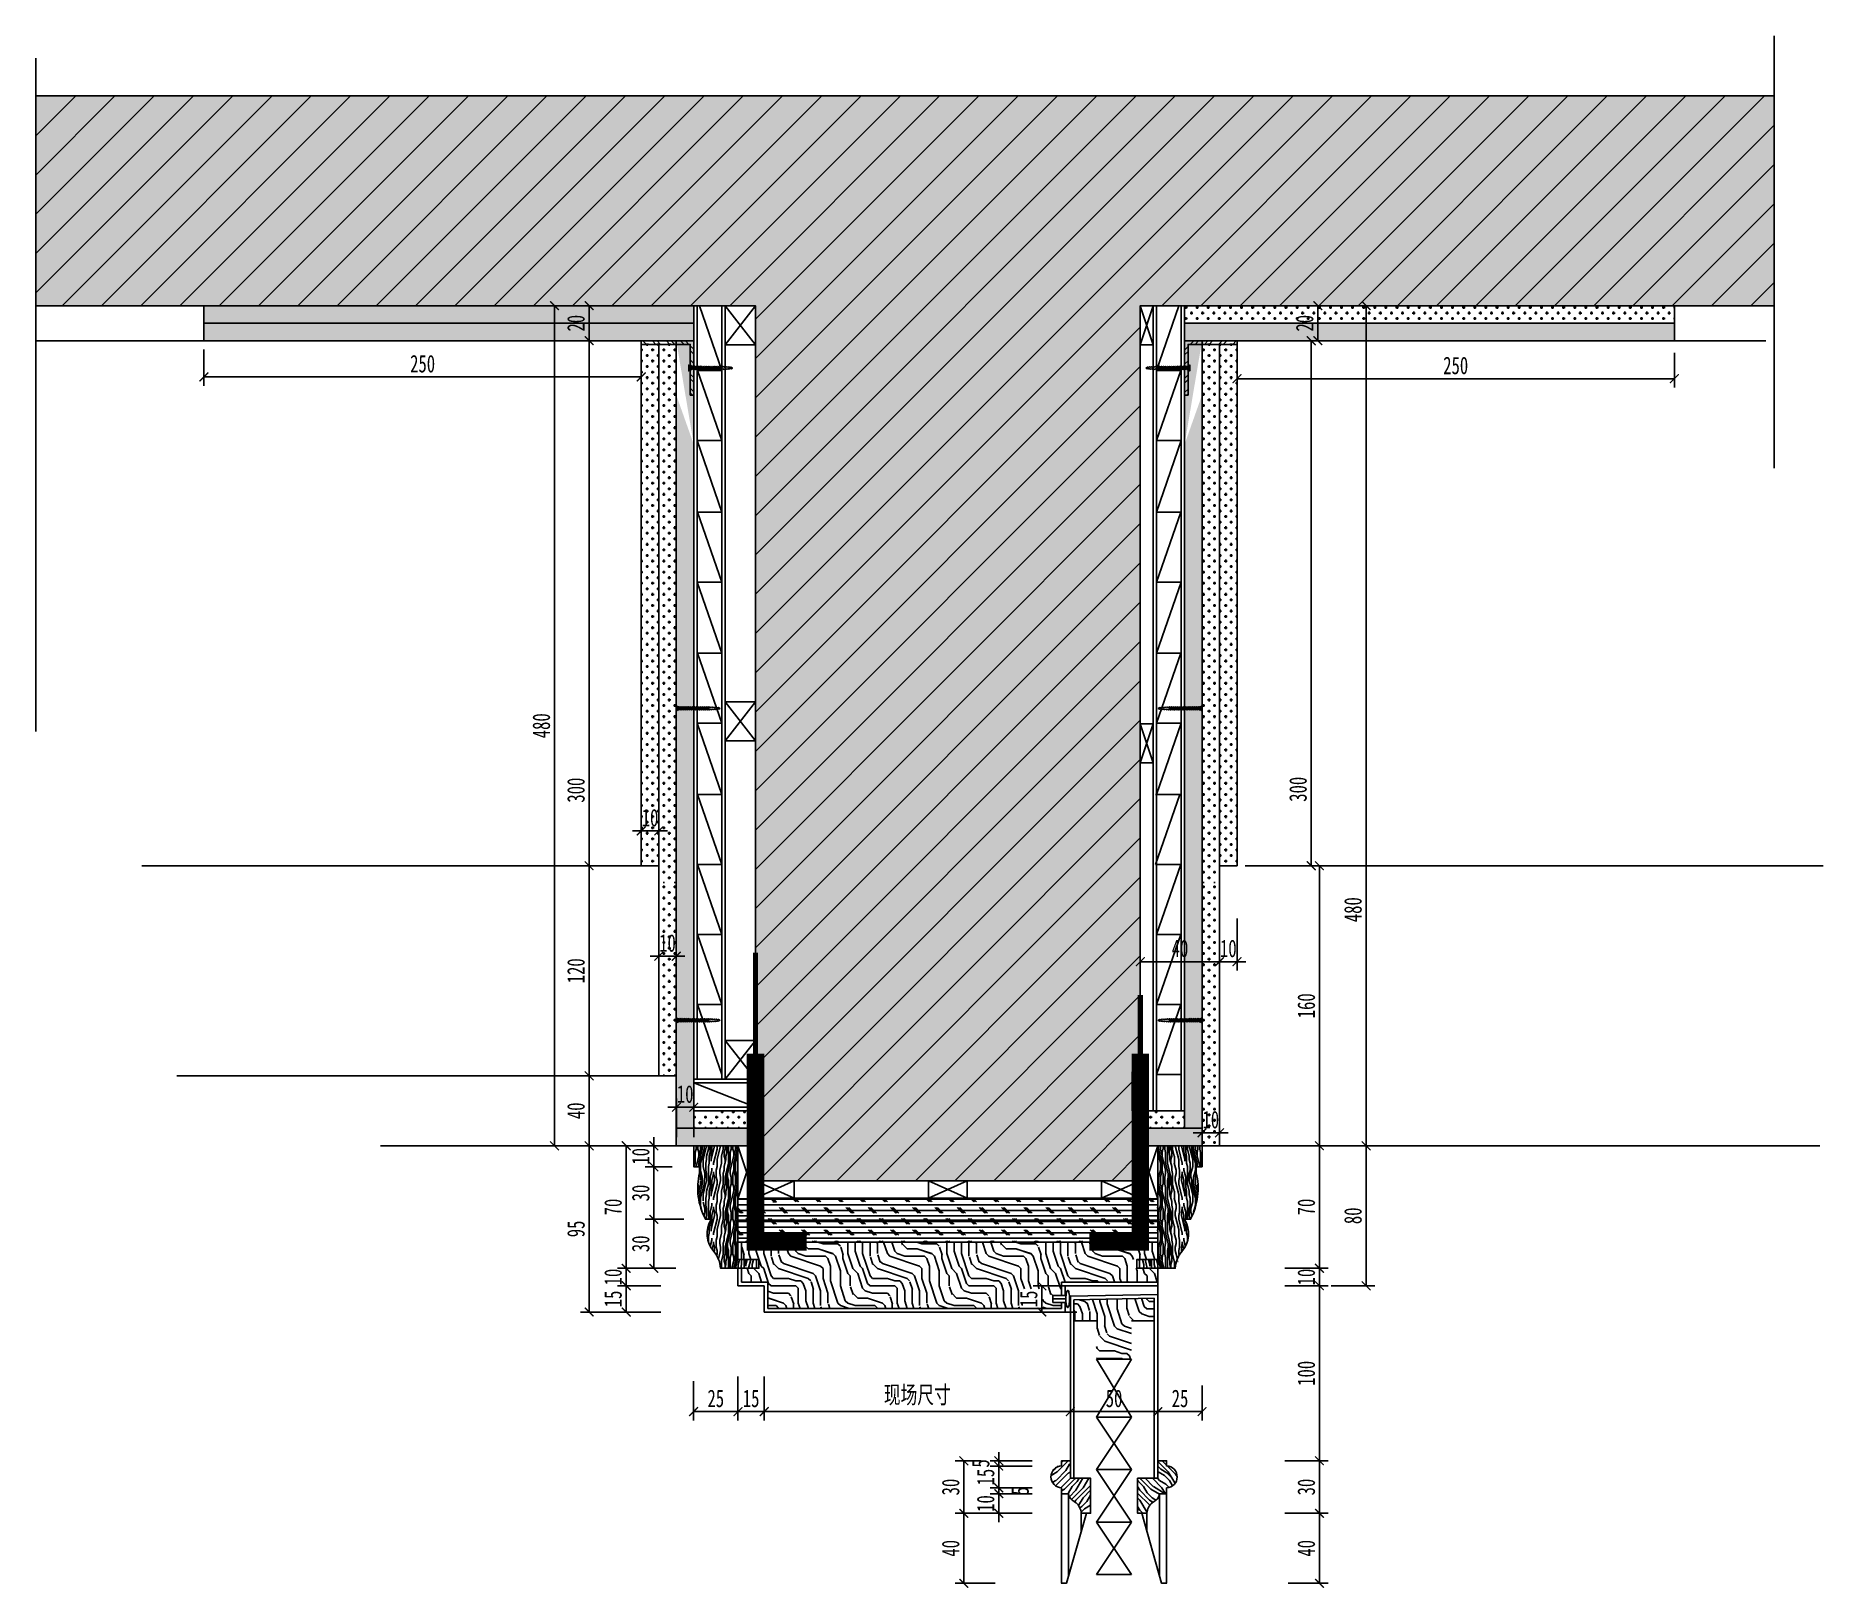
# Model space of a CAD drawing. Header units: millimetres. Extents: x 51249 to 2766742, y -599687 to -1280.
# Drawn here: x 72955 to 73976, y -118102 to -117215 of the extents above; entities that cross this region are included whole.
import ezdxf

# ---------------------------------------------------------------- set-up
doc = ezdxf.new("R2010")
doc.units = ezdxf.units.MM
doc.header["$LTSCALE"] = 10
doc.header["$PDMODE"] = 3
doc.linetypes.add('AUDIT_D_050706142524-0', pattern=[0])
doc.linetypes.add('HIDDEN', pattern=[0.375, 0.25, -0.125])
for name, color, linetype in [('0-bh(填充)', 251, 'Continuous'), ('05', 8, 'Continuous'), ('1-LIGHT', 136, 'Continuous'), ('2-NORM', 3, 'Continuous'), ('4-Fine(立面细线)', 251, 'Continuous'), ('4-Norm(立面正常)', 134, 'Continuous'), ('4-Wide(立面宽线)', 4, 'Continuous'), ('A-土建墙（含管井、立管）', 6, 'Continuous'), ('D-节点填充', 250, 'Continuous'), ('D-造型细线', 146, 'Continuous'), ('DOOR', 3, 'Continuous'), ('DRT', 7, 'Continuous'), ('E-立面填充', 250, 'Continuous'), ('E-立面轮廓线', 4, 'Continuous'), ('E-立面造型线', 3, 'Continuous'), ('E-顶面轮廓线', 4, 'Continuous'), ('IBS-INTWALL', 130, 'Continuous'), ('IDT-HATCH', 250, 'AUDIT_D_050706142524-0'), ('IRC-18Norm', 30, 'Continuous'), ('PM-FURN-M', 3, 'Continuous'), ('PM-WALL', 2, 'Continuous'), ('W-尺寸', 5, 'Continuous'), ('完成面-石材', 55, 'Continuous')]:
    doc.layers.add(name, color=color, linetype=linetype)
doc.styles.add('DIM', font='SimSun.ttf', dxfattribs={"width": 0.7})
doc.dimstyles.new('5', dxfattribs={"dimscale": 5, "dimtxt": 2, "dimasz": 1, "dimexe": 1, "dimexo": 1, "dimgap": 0.5, "dimtad": 1, "dimdec": 0, "dimrnd": 5, "dimzin": 0, "dimdsep": 46, "dimtxsty": 'DIM', "dimblk": 'ARCHTICK', "dimcen": 0, "dimclrd": 5, "dimclre": 5, "dimclrt": 35, "dimadec": 0, "dimazin": 0, "dimtfac": 0.5, "dimtdec": 0, "dimtix": 1, "dimtmove": 2, "dimatfit": 2, "dimldrblk": 'A', "dimfxl": 0, "dimtolj": 1, "dimtzin": 0, "dimlwd": -1, "dimlwe": -1, "dimarcsym": 0})
pattern_1 = [(360, (8376.2228, -321206.4964), (8e-16, 3.175), []), (135, (8377.81, -321208.084), (-6.35000274, -6.35000274), [4.49013, -4.49013]), (135, (8378.604, -321208.084), (-6.35000274, -6.35000274), [4.49013, -4.49013]), (135, (8379.398, -321208.084), (-6.35000274, -6.35000274), [4.49013, -4.49013])]

msp = doc.modelspace()

# ---------------------------------------------------------------- blocks, each defined once
blk = doc.blocks.new('_ArchTick')
at = {"color": 0, "linetype": 'ByBlock', "const_width": 0.15}
blk.add_lwpolyline([(-0.5, -0.5), (0.5, 0.5)], dxfattribs=at)
blk = doc.blocks.new('*D788')
at = {"layer": 'Defpoints', "color": 0, "ltscale": 0.15}
for p in [(73529.7, -117928.9), (73554.9, -117928.9, 0), (73554.9, -117943.9, 0)]:
    blk.add_point(p, dxfattribs=at)
at = {"layer": 'W-尺寸', "color": 5, "ltscale": 0.15}
for p, q in [((73549.7, -117928.9), (73524.7, -117928.9)), ((73529.7, -117943.9), (73529.7, -117928.9)), ((73549.7, -117943.9), (73524.7, -117943.9))]:
    blk.add_line(p, q, dxfattribs=at)
at = {"layer": 'W-尺寸', "color": 5, "ltscale": 0.15, "xscale": 5, "yscale": 5, "zscale": 5}
for p, rotation in [((73529.7, -117928.9), 90), ((73529.7, -117943.9), 270)]:
    blk.add_blockref('_ArchTick', p, dxfattribs=dict(at, rotation=rotation))
at = {"layer": 'W-尺寸', "color": 35, "ltscale": 0.15, "insert": (73522.2, -117936.4), "char_height": 10, "attachment_point": 5, "rotation": 90, "style": 'DIM'}
blk.add_mtext('\\A1;15', dxfattribs=at)
blk = doc.blocks.new('A')
for p, q in [((-0.37, 0), (-2.13, 0)), ((-1.44, 1.15), (-1.09, 1.44)), ((-1.44, 1.15), (-0.37, 0)), ((-1.44, -1.15), (-0.37, 0)), ((-1.09, 1.44), (0, 0)), ((-1.09, -1.44), (0, 0)), ((-1.44, -1.15), (-1.09, -1.44))]:
    blk.add_line(p, q)
for points in [[(-1.44, 1.15), (-1.09, 1.44), (-0.37, 0), (0, 0)], [(-1.44, -1.15), (-1.09, -1.44), (-0.37, 0), (0, 0)]]:
    blk.add_solid(points)
blk = doc.blocks.new('*D789')
at = {"layer": 'Defpoints', "color": 0, "ltscale": 0.15}
for p in [(73596, -117848.9, 0), (73575.2, -117928.9, 0), (73715.1, -117928.9)]:
    blk.add_point(p, dxfattribs=at)
at = {"layer": 'W-尺寸', "color": 5, "ltscale": 0.15}
for p, q in [((73695.1, -117848.9), (73720.1, -117848.9)), ((73715.1, -117848.9), (73715.1, -117928.9)), ((73695.1, -117928.9), (73720.1, -117928.9))]:
    blk.add_line(p, q, dxfattribs=at)
at = {"layer": 'W-尺寸', "color": 5, "ltscale": 0.15, "xscale": 5, "yscale": 5, "zscale": 5}
for p, rotation in [((73715.1, -117848.9), 90), ((73715.1, -117928.9), 270)]:
    blk.add_blockref('_ArchTick', p, dxfattribs=dict(at, rotation=rotation))
at = {"layer": 'W-尺寸', "color": 35, "ltscale": 0.15, "insert": (73707.6, -117888.9), "char_height": 10, "attachment_point": 5, "rotation": 90, "style": 'DIM'}
blk.add_mtext('\\A1;80', dxfattribs=at)
blk = doc.blocks.new('*D790')
at = {"layer": 'Defpoints', "color": 0, "ltscale": 0.15}
for p in [(73409, -117848.9, 0), (73270.9, -117943.9), (73410.6, -117943.9, 0)]:
    blk.add_point(p, dxfattribs=at)
at = {"layer": 'W-尺寸', "color": 5, "ltscale": 0.15}
for p, q in [((73290.9, -117848.9), (73265.9, -117848.9)), ((73270.9, -117848.9), (73270.9, -117943.9)), ((73290.9, -117943.9), (73265.9, -117943.9))]:
    blk.add_line(p, q, dxfattribs=at)
at = {"layer": 'W-尺寸', "color": 5, "ltscale": 0.15, "xscale": 5, "yscale": 5, "zscale": 5}
for p, rotation in [((73270.9, -117848.9), 90), ((73270.9, -117943.9), 270)]:
    blk.add_blockref('_ArchTick', p, dxfattribs=dict(at, rotation=rotation))
at = {"layer": 'W-尺寸', "color": 35, "ltscale": 0.15, "insert": (73263.4, -117896.4), "char_height": 10, "attachment_point": 5, "rotation": 90, "style": 'DIM'}
blk.add_mtext('\\A1;95', dxfattribs=at)
blk = doc.blocks.new('*D791')
at = {"layer": 'Defpoints', "color": 0, "ltscale": 0.15}
for p in [(73659.7, -117848.9, 0), (73663.7, -117918.9, 0), (73688.4, -117918.9)]:
    blk.add_point(p, dxfattribs=at)
at = {"layer": 'W-尺寸', "color": 5, "ltscale": 0.15}
for p, q in [((73668.4, -117848.9), (73693.4, -117848.9)), ((73688.4, -117848.9), (73688.4, -117918.9)), ((73668.7, -117918.9), (73693.4, -117918.9))]:
    blk.add_line(p, q, dxfattribs=at)
at = {"layer": 'W-尺寸', "color": 5, "ltscale": 0.15, "xscale": 5, "yscale": 5, "zscale": 5}
for p, rotation in [((73688.4, -117848.9), 90), ((73688.4, -117918.9), 270)]:
    blk.add_blockref('_ArchTick', p, dxfattribs=dict(at, rotation=rotation))
at = {"layer": 'W-尺寸', "color": 35, "ltscale": 0.15, "insert": (73680.9, -117883.9), "char_height": 10, "attachment_point": 5, "rotation": 90, "style": 'DIM'}
blk.add_mtext('\\A1;70', dxfattribs=at)
blk = doc.blocks.new('*D792')
at = {"layer": 'Defpoints', "color": 0, "ltscale": 0.15}
for p in [(73663.7, -117918.9, 0), (73688.4, -117918.9), (73663.7, -117928.9, 0)]:
    blk.add_point(p, dxfattribs=at)
at = {"layer": 'W-尺寸', "color": 5, "ltscale": 0.15}
for p, q in [((73688.4, -117918.9), (73688.4, -117913.9)), ((73668.7, -117918.9), (73693.4, -117918.9)), ((73688.4, -117928.9), (73688.4, -117918.9)), ((73668.7, -117928.9), (73693.4, -117928.9)), ((73688.4, -117928.9), (73688.4, -117933.9))]:
    blk.add_line(p, q, dxfattribs=at)
at = {"layer": 'W-尺寸', "color": 5, "ltscale": 0.15, "xscale": 5, "yscale": 5, "zscale": 5}
for p, rotation in [((73688.4, -117918.9), 270), ((73688.4, -117928.9), 90)]:
    blk.add_blockref('_ArchTick', p, dxfattribs=dict(at, rotation=rotation))
at = {"layer": 'W-尺寸', "color": 35, "ltscale": 0.15, "insert": (73680.9, -117923.9), "char_height": 10, "attachment_point": 5, "rotation": 90, "style": 'DIM'}
blk.add_mtext('\\A1;10', dxfattribs=at)
blk = doc.blocks.new('*D793')
at = {"layer": 'Defpoints', "color": 0, "ltscale": 0.15}
for p in [(73663.7, -117928.9, 0), (73663.7, -118028.9, 0), (73688.4, -118028.9)]:
    blk.add_point(p, dxfattribs=at)
at = {"layer": 'W-尺寸', "color": 5, "ltscale": 0.15}
for p, q in [((73668.7, -117928.9), (73693.4, -117928.9)), ((73688.4, -117928.9), (73688.4, -118028.9)), ((73668.7, -118028.9), (73693.4, -118028.9))]:
    blk.add_line(p, q, dxfattribs=at)
at = {"layer": 'W-尺寸', "color": 5, "ltscale": 0.15, "xscale": 5, "yscale": 5, "zscale": 5}
for p, rotation in [((73688.4, -117928.9), 90), ((73688.4, -118028.9), 270)]:
    blk.add_blockref('_ArchTick', p, dxfattribs=dict(at, rotation=rotation))
at = {"layer": 'W-尺寸', "color": 35, "ltscale": 0.15, "insert": (73680.9, -117978.9), "char_height": 10, "attachment_point": 5, "rotation": 90, "style": 'DIM'}
blk.add_mtext('\\A1;100', dxfattribs=at)
blk = doc.blocks.new('*D794')
at = {"layer": 'Defpoints', "color": 0, "ltscale": 0.15}
for p in [(73663.7, -118028.9, 0), (73688.4, -118028.9), (73663.7, -118058.9, 0)]:
    blk.add_point(p, dxfattribs=at)
at = {"layer": 'W-尺寸', "color": 5, "ltscale": 0.15}
for p, q in [((73668.7, -118028.9), (73693.4, -118028.9)), ((73688.4, -118058.9), (73688.4, -118028.9)), ((73668.7, -118058.9), (73693.4, -118058.9))]:
    blk.add_line(p, q, dxfattribs=at)
at = {"layer": 'W-尺寸', "color": 5, "ltscale": 0.15, "xscale": 5, "yscale": 5, "zscale": 5}
for p, rotation in [((73688.4, -118028.9), 90), ((73688.4, -118058.9), 270)]:
    blk.add_blockref('_ArchTick', p, dxfattribs=dict(at, rotation=rotation))
at = {"layer": 'W-尺寸', "color": 35, "ltscale": 0.15, "insert": (73680.9, -118043.9), "char_height": 10, "attachment_point": 5, "rotation": 90, "style": 'DIM'}
blk.add_mtext('\\A1;30', dxfattribs=at)
blk = doc.blocks.new('*D795')
at = {"layer": 'Defpoints', "color": 0, "ltscale": 0.15}
for p in [(73546, -117967, 0), (73596, -117967, 0), (73546, -118000.8)]:
    blk.add_point(p, dxfattribs=at)
at = {"layer": 'W-尺寸', "color": 5, "ltscale": 0.15}
for p, q in [((73546, -117980.8), (73546, -118005.8)), ((73596, -117980.8), (73596, -118005.8)), ((73596, -118000.8), (73546, -118000.8))]:
    blk.add_line(p, q, dxfattribs=at)
at = {"layer": 'W-尺寸', "color": 5, "ltscale": 0.15, "xscale": 5, "yscale": 5, "zscale": 5, "rotation": 180}
blk.add_blockref('_ArchTick', (73546, -118000.8), dxfattribs=at)
at = {"layer": 'W-尺寸', "color": 5, "ltscale": 0.15, "xscale": 5, "yscale": 5, "zscale": 5}
blk.add_blockref('_ArchTick', (73596, -118000.8), dxfattribs=at)
at = {"layer": 'W-尺寸', "color": 35, "ltscale": 0.15, "insert": (73571, -117993.3), "char_height": 10, "attachment_point": 5, "style": 'DIM'}
blk.add_mtext('\\A1;50', dxfattribs=at)
blk = doc.blocks.new('*D796')
at = {"layer": 'Defpoints', "color": 0, "ltscale": 0.15}
for p in [(73356, -117967, 0), (73371, -117967, 0), (73371, -118000.8)]:
    blk.add_point(p, dxfattribs=at)
at = {"layer": 'W-尺寸', "color": 5, "ltscale": 0.15}
for p, q in [((73356, -117980.8), (73356, -118005.8)), ((73371, -117980.8), (73371, -118005.8)), ((73356, -118000.8), (73371, -118000.8))]:
    blk.add_line(p, q, dxfattribs=at)
at = {"layer": 'W-尺寸', "color": 5, "ltscale": 0.15, "xscale": 5, "yscale": 5, "zscale": 5, "rotation": 180}
blk.add_blockref('_ArchTick', (73356, -118000.8), dxfattribs=at)
at = {"layer": 'W-尺寸', "color": 5, "ltscale": 0.15, "xscale": 5, "yscale": 5, "zscale": 5}
blk.add_blockref('_ArchTick', (73371, -118000.8), dxfattribs=at)
at = {"layer": 'W-尺寸', "color": 35, "ltscale": 0.15, "insert": (73363.5, -117993.3), "char_height": 10, "attachment_point": 5, "style": 'DIM'}
blk.add_mtext('\\A1;15', dxfattribs=at)
blk = doc.blocks.new('*D797')
at = {"layer": 'Defpoints', "color": 0, "ltscale": 0.15}
for p in [(73330.6, -117978.3, 0), (73356, -117978.3, 0), (73356, -118000.8)]:
    blk.add_point(p, dxfattribs=at)
at = {"layer": 'W-尺寸', "color": 5, "ltscale": 0.15}
for p, q in [((73330.6, -117983.3), (73330.6, -118005.8)), ((73356, -117983.3), (73356, -118005.8)), ((73330.6, -118000.8), (73356, -118000.8))]:
    blk.add_line(p, q, dxfattribs=at)
at = {"layer": 'W-尺寸', "color": 5, "ltscale": 0.15, "xscale": 5, "yscale": 5, "zscale": 5, "rotation": 180}
blk.add_blockref('_ArchTick', (73330.6, -118000.8), dxfattribs=at)
at = {"layer": 'W-尺寸', "color": 5, "ltscale": 0.15, "xscale": 5, "yscale": 5, "zscale": 5}
blk.add_blockref('_ArchTick', (73356, -118000.8), dxfattribs=at)
at = {"layer": 'W-尺寸', "color": 35, "ltscale": 0.15, "insert": (73343.3, -117993.3), "char_height": 10, "attachment_point": 5, "style": 'DIM'}
blk.add_mtext('\\A1;25', dxfattribs=at)
blk = doc.blocks.new('*D798')
at = {"layer": 'Defpoints', "color": 0, "ltscale": 0.15}
for p in [(73320.8, -117848.9), (73292.1, -117918.9), (73316.9, -117918.9)]:
    blk.add_point(p, dxfattribs=at)
at = {"layer": 'W-尺寸', "color": 5, "ltscale": 0.15}
for p, q in [((73312.1, -117848.9), (73287.1, -117848.9)), ((73292.1, -117848.9), (73292.1, -117918.9)), ((73311.9, -117918.9), (73287.1, -117918.9))]:
    blk.add_line(p, q, dxfattribs=at)
at = {"layer": 'W-尺寸', "color": 5, "ltscale": 0.15, "xscale": 5, "yscale": 5, "zscale": 5}
for p, rotation in [((73292.1, -117848.9), 90), ((73292.1, -117918.9), 270)]:
    blk.add_blockref('_ArchTick', p, dxfattribs=dict(at, rotation=rotation))
at = {"layer": 'W-尺寸', "color": 35, "ltscale": 0.15, "insert": (73284.6, -117883.9), "char_height": 10, "attachment_point": 5, "rotation": 90, "style": 'DIM'}
blk.add_mtext('\\A1;70', dxfattribs=at)
blk = doc.blocks.new('*D799')
at = {"layer": 'Defpoints', "color": 0, "ltscale": 0.15}
for p in [(73292.1, -117918.9), (73316.9, -117918.9), (73316.9, -117928.9, 0)]:
    blk.add_point(p, dxfattribs=at)
at = {"layer": 'W-尺寸', "color": 5, "ltscale": 0.15}
for p, q in [((73292.1, -117918.9), (73292.1, -117913.9)), ((73311.9, -117918.9), (73287.1, -117918.9)), ((73292.1, -117928.9), (73292.1, -117918.9)), ((73311.9, -117928.9), (73287.1, -117928.9)), ((73292.1, -117928.9), (73292.1, -117933.9))]:
    blk.add_line(p, q, dxfattribs=at)
at = {"layer": 'W-尺寸', "color": 5, "ltscale": 0.15, "xscale": 5, "yscale": 5, "zscale": 5}
for p, rotation in [((73292.1, -117918.9), 270), ((73292.1, -117928.9), 90)]:
    blk.add_blockref('_ArchTick', p, dxfattribs=dict(at, rotation=rotation))
at = {"layer": 'W-尺寸', "color": 35, "ltscale": 0.15, "insert": (73284.6, -117923.9), "char_height": 10, "attachment_point": 5, "rotation": 90, "style": 'DIM'}
blk.add_mtext('\\A1;10', dxfattribs=at)
blk = doc.blocks.new('*D800')
at = {"layer": 'Defpoints', "color": 0, "ltscale": 0.15}
for p in [(73316.9, -117928.9, 0), (73292.1, -117943.9), (73316.9, -117943.9, 0)]:
    blk.add_point(p, dxfattribs=at)
at = {"layer": 'W-尺寸', "color": 5, "ltscale": 0.15}
for p, q in [((73311.9, -117928.9), (73287.1, -117928.9)), ((73292.1, -117928.9), (73292.1, -117943.9)), ((73311.9, -117943.9), (73287.1, -117943.9))]:
    blk.add_line(p, q, dxfattribs=at)
at = {"layer": 'W-尺寸', "color": 5, "ltscale": 0.15, "xscale": 5, "yscale": 5, "zscale": 5}
for p, rotation in [((73292.1, -117928.9), 90), ((73292.1, -117943.9), 270)]:
    blk.add_blockref('_ArchTick', p, dxfattribs=dict(at, rotation=rotation))
at = {"layer": 'W-尺寸', "color": 35, "ltscale": 0.15, "insert": (73284.6, -117936.4), "char_height": 10, "attachment_point": 5, "rotation": 90, "style": 'DIM'}
blk.add_mtext('\\A1;15', dxfattribs=at)
blk = doc.blocks.new('*D801')
at = {"layer": 'Defpoints', "color": 0, "ltscale": 0.15}
for p in [(73663.7, -118058.9, 0), (73665.5, -118098.9, 0), (73688.4, -118098.9)]:
    blk.add_point(p, dxfattribs=at)
at = {"layer": 'W-尺寸', "color": 5, "ltscale": 0.15}
for p, q in [((73668.7, -118058.9), (73693.4, -118058.9)), ((73688.4, -118058.9), (73688.4, -118098.9)), ((73670.5, -118098.9), (73693.4, -118098.9))]:
    blk.add_line(p, q, dxfattribs=at)
at = {"layer": 'W-尺寸', "color": 5, "ltscale": 0.15, "xscale": 5, "yscale": 5, "zscale": 5}
for p, rotation in [((73688.4, -118058.9), 90), ((73688.4, -118098.9), 270)]:
    blk.add_blockref('_ArchTick', p, dxfattribs=dict(at, rotation=rotation))
at = {"layer": 'W-尺寸', "color": 35, "ltscale": 0.15, "insert": (73680.9, -118078.9), "char_height": 10, "attachment_point": 5, "rotation": 90, "style": 'DIM'}
blk.add_mtext('\\A1;40', dxfattribs=at)
blk = doc.blocks.new('*D802')
at = {"layer": 'Defpoints', "color": 0, "ltscale": 0.15}
for p in [(73371, -117967, 0), (73546, -117967, 0), (73546, -118000.8)]:
    blk.add_point(p, dxfattribs=at)
at = {"layer": 'W-尺寸', "color": 5, "ltscale": 0.15}
for p, q in [((73371, -117980.8), (73371, -118005.8)), ((73546, -117980.8), (73546, -118005.8)), ((73371, -118000.8), (73546, -118000.8))]:
    blk.add_line(p, q, dxfattribs=at)
at = {"layer": 'W-尺寸', "color": 5, "ltscale": 0.15, "xscale": 5, "yscale": 5, "zscale": 5, "rotation": 180}
blk.add_blockref('_ArchTick', (73371, -118000.8), dxfattribs=at)
at = {"layer": 'W-尺寸', "color": 5, "ltscale": 0.15, "xscale": 5, "yscale": 5, "zscale": 5}
blk.add_blockref('_ArchTick', (73546, -118000.8), dxfattribs=at)
at = {"layer": 'W-尺寸', "color": 35, "ltscale": 0.15, "insert": (73458.5, -117991.7), "char_height": 10, "attachment_point": 5, "style": 'DIM'}
blk.add_mtext('\\A1;现场尺寸', dxfattribs=at)
blk = doc.blocks.new('A$C55C23A5A')
at = {"layer": 'DRT', "color": 8, "ltscale": 2}
for p, q in [((0, 0, 0), (10, 22.2, 0)), ((0, 22.2, 0), (10, 0, 0))]:
    blk.add_line(p, q, dxfattribs=at)
at = {"layer": 'DRT', "color": 3, "ltscale": 2, "elevation": 0}
blk.add_lwpolyline([(0, 0), (10, 0), (10, 22.2), (0, 22.2)], close=True, dxfattribs=at)
blk = doc.blocks.new('W1')
at = {"layer": 'IDT-HATCH'}
h = blk.add_hatch(dxfattribs=at)
h.set_pattern_fill('木纹02', color=8, scale=10, angle=405, style=0, pattern_type=2)
h.set_pattern_definition([(135, (54525.05, 123199.13), (28.284271, 28.284271), [8, -12, 4, -16]), (135, (54505.957, 123219.636), (28.284271, 28.284271), [8, -32]), (135, (54510.2, 123218.222), (28.284271, 28.284271), [4, -36]), (135, (54526.464, 123203.373), (28.284271, 28.284271), [2, -28, 2, -8]), (135, (54517.98, 123214.687), (28.284271, 28.284271), [8, -12, 2, -18]), (135, (54525.756, 123208.323), (28.284271, 28.284271), [6, -34]), (135, (54519.392, 123216.1), (28.284271, 28.284271), [12, -28]), (135, (54528.585, 123208.323), (28.284271, 28.284271), [8, -32]), (135, (54517.98, 123220.344), (28.284271, 28.284271), [20, -20]), (135, (54527.878, 123213.272), (28.284271, 28.284271), [4, -12, 8, -16]), (135, (54508.786, 123233.78), (28.284271, 28.284271), [8, -32]), (135, (54515.15, 123228.83), (28.284271, 28.284271), [4, -36]), (135, (54521.514, 123223.88), (28.284271, 28.284271), [4, -36]), (135, (54536.363, 123210.444), (28.284271, 28.284271), [8, -32]), (135, (54522.93, 123225.293), (28.284271, 28.284271), [8, -32]), (135, (54524.342, 123226.707), (28.284271, 28.284271), [8, -8, 8, -16]), (135, (54531.413, 123222.465), (28.284271, 28.284271), [4, -20, 8, -8]), (135, (54526.464, 123228.83), (28.284271, 28.284271), [12, -28]), (135, (54527.878, 123230.243), (28.284271, 28.284271), [8, -32]), (135, (54539.9, 123219.636), (28.284271, 28.284271), [12, -16, 4, -8]), (135, (54541.313, 123221.05), (28.284271, 28.284271), [20, -20]), (135, (54525.05, 123238.73), (28.284271, 28.284271), [4, -36]), (135, (54534.24, 123230.95), (28.284271, 28.284271), [8, -32]), (135, (54540.606, 123226), (28.284271, 28.284271), [4, -16, 4, -16]), (135, (54544.14, 123223.88), (28.284271, 28.284271), [4, -12, 8, -16]), (135, (54539.19, 123230.243), (28.284271, 28.284271), [4, -20, 4, -12]), (135, (54534.24, 123236.607), (28.284271, 28.284271), [12, -28]), (135, (54546.97, 123226.707), (28.284271, 28.284271), [8, -32]), (135, (54533.535, 123241.557), (28.284271, 28.284271), [4, -36]), (135, (54528.585, 123247.92), (28.284271, 28.284271), [4, -36]), (120.9637565, (54507.372, 123221.051), (-28.28427125, 28.28427125), [4.12, -160.804221]), (120.9637565, (54510.907, 123230.243), (-28.28427125, 28.28427125), [4.12, -160.804221]), (120.9637565, (54530.706, 123244.385), (-28.28427125, 28.28427125), [4.12, -160.804221]), (120.9637565, (54528.585, 123225.293), (-28.28427125, 28.28427125), [4.12, -160.804221]), (120.9637565, (54527.171, 123235.193), (-28.28427125, 28.28427125), [4.12, -160.804221]), (120.9637565, (54522.221, 123235.9), (-28.28427125, 28.28427125), [4.12, -160.804221]), (120.9637565, (54541.313, 123226.707), (-28.28427125, 28.28427125), [4.12, -160.804221]), (120.9637565, (54528.585, 123236.607), (-28.28427125, 28.28427125), [4.12, -160.804221]), (120.9637565, (54512.321, 123231.657), (-28.28427125, 28.28427125), [8.24, -156.684221]), (120.9637565, (54517.271, 123230.95), (-28.28427125, 28.28427125), [8.24, -156.684221]), (120.9637565, (54518.685, 123232.364), (-28.28427125, 28.28427125), [8.24, -156.684221]), (329.0362435, (54517.978, 123214.687), (28.28427125, -28.28427125), [4.12, -8.24, 4.12, -148.444221]), (329.0362435, (54527.878, 123213.272), (28.28427125, -28.28427125), [4.12, -160.804221]), (329.0362435, (54540.606, 123226), (28.28427125, -28.28427125), [8.24, -156.684221]), (300.9637565, (54505.957, 123219.636), (28.28427125, -28.28427125), [4.12, -160.804221]), (149.0362435, (54500.301, 123225.293), (-28.28427125, 28.28427125), [4.12, -160.804221]), (149.0362435, (54518.685, 123226.707), (-28.28427125, 28.28427125), [4.12, -160.804221]), (149.0362435, (54517.978, 123237.314), (-28.28427125, 28.28427125), [4.12, -160.804221]), (149.0362435, (54531.413, 123228.122), (-28.28427125, 28.28427125), [4.12, -160.804221]), (149.0362435, (54537.777, 123228.829), (-28.28427125, 28.28427125), [4.12, -160.804221]), (149.0362435, (54536.363, 123233.071), (-28.28427125, 28.28427125), [4.12, -160.804221]), (149.0362435, (54531.413, 123228.122), (-28.28427125, 28.28427125), [4.12, -160.804221]), (149.0362435, (54527.171, 123240.85), (-28.28427125, 28.28427125), [16.48, -148.444221]), (149.0362435, (54525.049, 123204.787), (-28.28427125, 28.28427125), [16.48, -148.444221]), (149.0362435, (54524.342, 123209.737), (-28.28427125, 28.28427125), [16.48, -148.444221]), (149.0362435, (54522.928, 123213.98), (-28.28427125, 28.28427125), [4.12, -8.24, 8.24, -144.324221]), (149.0362435, (54525.049, 123216.101), (-28.28427125, 28.28427125), [8.24, -8.24, 8.24, -140.204221]), (149.0362435, (54530.706, 123216.101), (-28.28427125, 28.28427125), [16.48, -148.444221]), (149.0362435, (54535.656, 123215.394), (-28.28427125, 28.28427125), [16.48, -148.444221]), (149.0362435, (54537.07, 123216.808), (-28.28427125, 28.28427125), [16.48, -148.444221]), (149.0362435, (54525.756, 123245.092), (-28.28427125, 28.28427125), [4.12, -160.804221]), (149.0362325, (54525.756, 123250.749), (-28.2842658, 28.2842767), [8.24, -156.684221]), (149.0362325, (54541.313, 123232.364), (-28.2842658, 28.2842767), [8.24, -156.684221]), (149.0362425, (54519.3925, 123204.787), (-28.28427075, 28.28427174), [16.48, -148.444221]), (149.0362425, (54522.221, 123241.557), (-28.28427075, 28.28427174), [12.36, -152.564221]), (149.0362425, (54517.271, 123242.264), (-28.28427075, 28.28427174), [24.72, -140.204221])])
h.paths.add_polyline_path([(-13.9, 8.4, 0.00653), (-12.4, 10.6, -0.215444), (-8.8, 12.6), (-8.8, 16.6), (-5, 16.6, -0.96), (7.5, 16.6), (10, 16.6), (10, 11.6), (0, 11.6), (0, 0), (-20, 0), (-20, 5.4, 0.213176)])
at = {"layer": 'IRC-18Norm', "color": 2}
for p, q in [((-5.5, 16.6), (-8.8, 16.6)), ((-8.8, 16.6), (-8.8, 12.6))]:
    blk.add_line(p, q, dxfattribs=at)
blk.add_lwpolyline([(7, 16.6), (10, 16.6), (10, 11.6), (0, 11.6), (0, 0), (-20, 0), (-20, 5.4)], dxfattribs=at)
for centre, radius, start, end in [((0.8, 16.4), 6.26, 2.3383, 177.6617), ((-95.1, 66.5), 99.8, 324.4029, 325.8996), ((-8.3, 7.5), 5.15, 94.9244, 143.5571), ((-20.3, 13.7), 8.29, 272.2828, 320.4186)]:
    blk.add_arc(centre, radius, start, end, dxfattribs=at)
blk = doc.blocks.new('*D803')
at = {"layer": 'Defpoints', "color": 0, "ltscale": 0.15}
for p in [(73323.4, -117848.9), (73307.9, -117860.9), (73323.4, -117860.9)]:
    blk.add_point(p, dxfattribs=at)
at = {"layer": 'W-尺寸', "color": 5, "ltscale": 0.15}
for p, q in [((73307.9, -117848.9), (73307.9, -117843.9)), ((73318.4, -117848.9), (73302.9, -117848.9)), ((73307.9, -117848.9), (73307.9, -117860.9)), ((73318.4, -117860.9), (73302.9, -117860.9)), ((73307.9, -117860.9), (73307.9, -117865.9))]:
    blk.add_line(p, q, dxfattribs=at)
at = {"layer": 'W-尺寸', "color": 5, "ltscale": 0.15, "xscale": 5, "yscale": 5, "zscale": 5}
for p, rotation in [((73307.9, -117848.9), 270), ((73307.9, -117860.9), 90)]:
    blk.add_blockref('_ArchTick', p, dxfattribs=dict(at, rotation=rotation))
at = {"layer": 'W-尺寸', "color": 35, "ltscale": 0.15, "insert": (73300.4, -117854.9), "char_height": 10, "attachment_point": 5, "rotation": 90, "style": 'DIM'}
blk.add_mtext('\\A1;10', dxfattribs=at)
blk = doc.blocks.new('*D804')
at = {"layer": 'Defpoints', "color": 0, "ltscale": 0.15}
for p in [(73323.4, -117860.9), (73307.9, -117890.9), (73330, -117890.9)]:
    blk.add_point(p, dxfattribs=at)
at = {"layer": 'W-尺寸', "color": 5, "ltscale": 0.15}
for p, q in [((73318.4, -117860.9), (73302.9, -117860.9)), ((73307.9, -117860.9), (73307.9, -117890.9)), ((73325, -117890.9), (73302.9, -117890.9))]:
    blk.add_line(p, q, dxfattribs=at)
at = {"layer": 'W-尺寸', "color": 5, "ltscale": 0.15, "xscale": 5, "yscale": 5, "zscale": 5}
for p, rotation in [((73307.9, -117860.9), 90), ((73307.9, -117890.9), 270)]:
    blk.add_blockref('_ArchTick', p, dxfattribs=dict(at, rotation=rotation))
at = {"layer": 'W-尺寸', "color": 35, "ltscale": 0.15, "insert": (73300.4, -117875.9), "char_height": 10, "attachment_point": 5, "rotation": 90, "style": 'DIM'}
blk.add_mtext('\\A1;30', dxfattribs=at)
blk = doc.blocks.new('*D805')
at = {"layer": 'Defpoints', "color": 0, "ltscale": 0.15}
for p in [(73330, -117890.9), (73307.9, -117918.9), (73325.4, -117918.9)]:
    blk.add_point(p, dxfattribs=at)
at = {"layer": 'W-尺寸', "color": 5, "ltscale": 0.15}
for p, q in [((73325, -117890.9), (73302.9, -117890.9)), ((73307.9, -117890.9), (73307.9, -117918.9)), ((73320.4, -117918.9), (73302.9, -117918.9))]:
    blk.add_line(p, q, dxfattribs=at)
at = {"layer": 'W-尺寸', "color": 5, "ltscale": 0.15, "xscale": 5, "yscale": 5, "zscale": 5}
for p, rotation in [((73307.9, -117890.9), 90), ((73307.9, -117918.9), 270)]:
    blk.add_blockref('_ArchTick', p, dxfattribs=dict(at, rotation=rotation))
at = {"layer": 'W-尺寸', "color": 35, "ltscale": 0.15, "insert": (73300.4, -117904.9), "char_height": 10, "attachment_point": 5, "rotation": 90, "style": 'DIM'}
blk.add_mtext('\\A1;30', dxfattribs=at)
blk = doc.blocks.new('*D806')
at = {"layer": 'Defpoints', "color": 0, "ltscale": 0.15}
for p in [(73505.1, -118031.9), (73529.2, -118028.9, 0), (73529.2, -118031.9, 0)]:
    blk.add_point(p, dxfattribs=at)
at = {"layer": 'W-尺寸', "color": 5, "ltscale": 0.15}
for p, q in [((73505.1, -118028.9), (73505.1, -118023.9)), ((73524.2, -118028.9), (73500.1, -118028.9)), ((73524.2, -118031.9), (73500.1, -118031.9)), ((73505.1, -118028.9), (73505.1, -118031.9)), ((73505.1, -118031.9), (73505.1, -118036.9))]:
    blk.add_line(p, q, dxfattribs=at)
at = {"layer": 'W-尺寸', "color": 5, "ltscale": 0.15, "xscale": 5, "yscale": 5, "zscale": 5}
for p, rotation in [((73505.1, -118028.9), 270), ((73505.1, -118031.9), 90)]:
    blk.add_blockref('_ArchTick', p, dxfattribs=dict(at, rotation=rotation))
at = {"layer": 'W-尺寸', "color": 35, "ltscale": 0.15, "insert": (73494.8, -118030.4), "char_height": 10, "attachment_point": 5, "rotation": 90, "style": 'DIM'}
blk.add_mtext('\\A1;5', dxfattribs=at)
blk = doc.blocks.new('*D807')
at = {"layer": 'Defpoints', "color": 0, "ltscale": 0.15}
for p in [(73529.2, -118031.9, 0), (73505.1, -118044.4), (73529.2, -118044.4)]:
    blk.add_point(p, dxfattribs=at)
at = {"layer": 'W-尺寸', "color": 5, "ltscale": 0.15}
for p, q in [((73505.1, -118031.9), (73505.1, -118026.9)), ((73524.2, -118031.9), (73500.1, -118031.9)), ((73505.1, -118031.9), (73505.1, -118044.4)), ((73524.2, -118044.4), (73500.1, -118044.4)), ((73505.1, -118044.4), (73505.1, -118049.4))]:
    blk.add_line(p, q, dxfattribs=at)
at = {"layer": 'W-尺寸', "color": 5, "ltscale": 0.15, "xscale": 5, "yscale": 5, "zscale": 5}
for p, rotation in [((73505.1, -118031.9), 270), ((73505.1, -118044.4), 90)]:
    blk.add_blockref('_ArchTick', p, dxfattribs=dict(at, rotation=rotation))
at = {"layer": 'W-尺寸', "color": 35, "ltscale": 0.15, "insert": (73497.6, -118038.2), "char_height": 10, "attachment_point": 5, "rotation": 90, "style": 'DIM'}
blk.add_mtext('\\A1;15', dxfattribs=at)
blk = doc.blocks.new('*D808')
at = {"layer": 'Defpoints', "color": 0, "ltscale": 0.15}
for p in [(73505.1, -118047.7), (73529.2, -118044.4), (73529.2, -118047.7)]:
    blk.add_point(p, dxfattribs=at)
at = {"layer": 'W-尺寸', "color": 5, "ltscale": 0.15}
for p, q in [((73524.2, -118044.4), (73500.1, -118044.4)), ((73524.2, -118047.7), (73500.1, -118047.7)), ((73505.1, -118044.4), (73505.1, -118039.4)), ((73505.1, -118044.4), (73505.1, -118047.7)), ((73505.1, -118047.7), (73505.1, -118052.7))]:
    blk.add_line(p, q, dxfattribs=at)
at = {"layer": 'W-尺寸', "color": 5, "ltscale": 0.15, "xscale": 5, "yscale": 5, "zscale": 5}
for p, rotation in [((73505.1, -118044.4), 270), ((73505.1, -118047.7), 90)]:
    blk.add_blockref('_ArchTick', p, dxfattribs=dict(at, rotation=rotation))
at = {"layer": 'W-尺寸', "color": 35, "ltscale": 0.15, "insert": (73517.3, -118046.1), "char_height": 10, "attachment_point": 5, "rotation": 90, "style": 'DIM'}
blk.add_mtext('\\A1;5', dxfattribs=at)
blk = doc.blocks.new('*D809')
at = {"layer": 'Defpoints', "color": 0, "ltscale": 0.15}
for p in [(73529.2, -118047.7), (73505.1, -118058.9), (73529.2, -118058.9)]:
    blk.add_point(p, dxfattribs=at)
at = {"layer": 'W-尺寸', "color": 5, "ltscale": 0.15}
for p, q in [((73524.2, -118047.7), (73500.1, -118047.7)), ((73505.1, -118047.7), (73505.1, -118042.7)), ((73505.1, -118047.7), (73505.1, -118058.9)), ((73524.2, -118058.9), (73500.1, -118058.9)), ((73505.1, -118058.9), (73505.1, -118063.9))]:
    blk.add_line(p, q, dxfattribs=at)
at = {"layer": 'W-尺寸', "color": 5, "ltscale": 0.15, "xscale": 5, "yscale": 5, "zscale": 5}
for p, rotation in [((73505.1, -118047.7), 270), ((73505.1, -118058.9), 90)]:
    blk.add_blockref('_ArchTick', p, dxfattribs=dict(at, rotation=rotation))
at = {"layer": 'W-尺寸', "color": 35, "ltscale": 0.15, "insert": (73497.6, -118053.3), "char_height": 10, "attachment_point": 5, "rotation": 90, "style": 'DIM'}
blk.add_mtext('\\A1;10', dxfattribs=at)
blk = doc.blocks.new('*D810')
at = {"layer": 'Defpoints', "color": 0, "ltscale": 0.15}
for p in [(73500.1, -118028.9, 0), (73485.1, -118058.9), (73500.1, -118058.9, 0)]:
    blk.add_point(p, dxfattribs=at)
at = {"layer": 'W-尺寸', "color": 5, "ltscale": 0.15}
for p, q in [((73495.1, -118028.9), (73480.1, -118028.9)), ((73485.1, -118028.9), (73485.1, -118058.9)), ((73495.1, -118058.9), (73480.1, -118058.9))]:
    blk.add_line(p, q, dxfattribs=at)
at = {"layer": 'W-尺寸', "color": 5, "ltscale": 0.15, "xscale": 5, "yscale": 5, "zscale": 5}
for p, rotation in [((73485.1, -118028.9), 90), ((73485.1, -118058.9), 270)]:
    blk.add_blockref('_ArchTick', p, dxfattribs=dict(at, rotation=rotation))
at = {"layer": 'W-尺寸', "color": 35, "ltscale": 0.15, "insert": (73477.6, -118043.9), "char_height": 10, "attachment_point": 5, "rotation": 90, "style": 'DIM'}
blk.add_mtext('\\A1;30', dxfattribs=at)
blk = doc.blocks.new('*D817')
at = {"layer": 'Defpoints', "color": 0, "ltscale": 0.15}
for p in [(73596, -117980.8, 0), (73621.3, -117980.8, 0), (73621.3, -118000.8)]:
    blk.add_point(p, dxfattribs=at)
at = {"layer": 'W-尺寸', "color": 5, "ltscale": 0.15}
for p, q in [((73596, -117985.8), (73596, -118005.8)), ((73621.3, -117985.8), (73621.3, -118005.8)), ((73596, -118000.8), (73621.3, -118000.8))]:
    blk.add_line(p, q, dxfattribs=at)
at = {"layer": 'W-尺寸', "color": 5, "ltscale": 0.15, "xscale": 5, "yscale": 5, "zscale": 5, "rotation": 180}
blk.add_blockref('_ArchTick', (73596, -118000.8), dxfattribs=at)
at = {"layer": 'W-尺寸', "color": 5, "ltscale": 0.15, "xscale": 5, "yscale": 5, "zscale": 5}
blk.add_blockref('_ArchTick', (73621.3, -118000.8), dxfattribs=at)
at = {"layer": 'W-尺寸', "color": 35, "ltscale": 0.15, "insert": (73608.7, -117993.3), "char_height": 10, "attachment_point": 5, "style": 'DIM'}
blk.add_mtext('\\A1;25', dxfattribs=at)
blk = doc.blocks.new('*D811')
at = {"layer": 'Defpoints', "color": 0, "ltscale": 0.15}
for p in [(73509.9, -118058.9, 0), (73485.1, -118098.9), (73508.1, -118098.9, 0)]:
    blk.add_point(p, dxfattribs=at)
at = {"layer": 'W-尺寸', "color": 5, "ltscale": 0.15}
for p, q in [((73504.9, -118058.9), (73480.1, -118058.9)), ((73485.1, -118058.9), (73485.1, -118098.9)), ((73503.1, -118098.9), (73480.1, -118098.9))]:
    blk.add_line(p, q, dxfattribs=at)
at = {"layer": 'W-尺寸', "color": 5, "ltscale": 0.15, "xscale": 5, "yscale": 5, "zscale": 5}
for p, rotation in [((73485.1, -118058.9), 90), ((73485.1, -118098.9), 270)]:
    blk.add_blockref('_ArchTick', p, dxfattribs=dict(at, rotation=rotation))
at = {"layer": 'W-尺寸', "color": 35, "ltscale": 0.15, "insert": (73477.6, -118078.9), "char_height": 10, "attachment_point": 5, "rotation": 90, "style": 'DIM'}
blk.add_mtext('\\A1;40', dxfattribs=at)
blk = doc.blocks.new('dfgd')
at = {"layer": '0-bh(填充)', "color": 250}
for p, q in [((-12335.1, 1685.7), (-12333.6, 1686.3)), ((-12335, 1686.8), (-12333.7, 1687.3)), ((-12334.9, 1687.9), (-12333.8, 1688.3)), ((-12334.8, 1688.9), (-12333.9, 1689.3)), ((-12334.8, 1686.4), (-12333.8, 1686.7)), ((-12334.7, 1688.5), (-12334, 1688.7)), ((-12334.7, 1687.4), (-12333.9, 1687.7)), ((-12335.2, 1683.4), (-12333.4, 1684)), ((-12335.2, 1682.3), (-12333.5, 1682.9)), ((-12335.2, 1681.1), (-12333.5, 1681.7)), ((-12335.2, 1679.9), (-12333.5, 1680.5)), ((-12335.2, 1678.8), (-12333.5, 1679.4)), ((-12335.2, 1677.5), (-12333.7, 1678)), ((-12335.1, 1684.6), (-12333.5, 1685.2)), ((-12335, 1676.9), (-12334, 1677.3)), ((-12335, 1675.8), (-12333.7, 1676.2)), ((-12334.9, 1683), (-12333.7, 1683.4)), ((-12334.9, 1681.8), (-12333.8, 1682.2)), ((-12334.9, 1680.6), (-12333.8, 1681)), ((-12334.9, 1679.4), (-12333.8, 1679.8)), ((-12334.9, 1678.3), (-12333.8, 1678.7)), ((-12334.9, 1676.4), (-12333.7, 1676.8)), ((-12334.8, 1685.3), (-12333.8, 1685.6)), ((-12334.8, 1684.1), (-12333.8, 1684.5)), ((-12335.1, 1673.4), (-12333.7, 1673.9)), ((-12335, 1674.6), (-12333.7, 1675)), ((-12335, 1672.3), (-12333.7, 1672.7)), ((-12334.9, 1675.2), (-12333.7, 1675.6)), ((-12334.9, 1674.1), (-12333.7, 1674.5)), ((-12334.9, 1672.9), (-12333.7, 1673.3)), ((-12334.3, 1671.9), (-12333.7, 1672.2))]:
    blk.add_line(p, q, dxfattribs=at)
at = {"layer": '4-Fine(立面细线)', "color": 251}
for p, q in [((-12335.2, 1671.6), (-12333.4, 1671.6)), ((-12333.4, 1671.6), (-12335.2, 1671.6)), ((-12333.4, 1671.6), (-12332.6, 1670.7))]:
    blk.add_line(p, q, dxfattribs=at)
for points in [[(-12335.2, 1684.6), (-12335.2, 1684.6), (-12334.9, 1685.3), (-12335.2, 1685.7), (-12334.9, 1686.4), (-12335.2, 1686.9), (-12334.9, 1687.6), (-12335.2, 1688.1), (-12334.9, 1688.8), (-12335.2, 1689.3), (-12334.8, 1689.9), (-12335.1, 1690.4), (-12334.8, 1691.1), (-12335, 1691.5), (-12334.8, 1692.2), (-12334.9, 1692.6), (-12334.7, 1693.2), (-12334.9, 1693.7), (-12334.6, 1694.3), (-12334.8, 1694.8), (-12334.3, 1695.7), (-12333.9, 1695.1), (-12334, 1694.6), (-12333.8, 1694.1), (-12333.9, 1693.5), (-12333.7, 1693.1), (-12333.8, 1692.5), (-12333.6, 1692.1), (-12333.8, 1691.5), (-12333.5, 1691), (-12333.8, 1690.3), (-12333.4, 1689.9), (-12333.7, 1689.2), (-12333.4, 1688.7), (-12333.7, 1688), (-12333.4, 1687.5), (-12333.7, 1686.8), (-12333.4, 1686.4), (-12333.7, 1685.7), (-12333.4, 1685.2), (-12333.7, 1684.5)], [(-12335.2, 1678.8), (-12335, 1678.3), (-12335.3, 1677.6), (-12335, 1677.1), (-12335.3, 1676.4)], [(-12335.3, 1674.1), (-12335, 1674.8), (-12335.3, 1675.2), (-12335, 1675.9), (-12335.3, 1676.4)], [(-12335.2, 1684.6), (-12334.8, 1684.1), (-12335.2, 1683.5)], [(-12335.2, 1683.4), (-12334.9, 1683), (-12335.2, 1682.3), (-12334.9, 1681.8), (-12335.2, 1681.1)], [(-12335.2, 1681.1), (-12334.9, 1680.6), (-12335.2, 1679.9), (-12334.9, 1679.4), (-12335.2, 1678.8)], [(-12333.7, 1683.4), (-12333.5, 1682.9), (-12333.8, 1682.2), (-12333.5, 1681.7), (-12333.8, 1681)], [(-12333.8, 1681), (-12333.5, 1680.5), (-12333.8, 1679.9), (-12333.5, 1679.4), (-12333.8, 1678.7)], [(-12333.8, 1678.7), (-12333.5, 1678.2), (-12333.8, 1677.5), (-12333.5, 1677), (-12333.8, 1676.3)], [(-12333.8, 1676.3), (-12333.5, 1675.8), (-12333.8, 1675.2), (-12333.5, 1674.7), (-12333.8, 1674)], [(-12333.7, 1684.5), (-12333.4, 1684), (-12333.7, 1683.4)], [(-12333.4, 1671.6), (-12333.4, 1671.6), (-12332.6, 1670.7), (-12336.1, 1670.7), (-12335.2, 1671.6)], [(-12335.3, 1674.1), (-12335, 1673.6), (-12335.3, 1672.9), (-12335, 1672.4), (-12335.2, 1671.9), (-12335.2, 1671.6)], [(-12333.8, 1674), (-12333.5, 1673.5), (-12333.8, 1672.8), (-12333.5, 1672.3), (-12333.4, 1672)], [(-12333.4, 1671.6), (-12333.4, 1672)]]:
    blk.add_lwpolyline(points, dxfattribs=at)
blk = doc.blocks.new('fgfgf')
at = {"layer": '0-bh(填充)'}
h = blk.add_hatch(dxfattribs=at)
h.set_pattern_fill('ANSI32', color=250, scale=0.6, style=0)
h.set_pattern_definition([(45, (-22253.386, -55437.8503), (-4.0411, 4.0411), []), (45, (-22250.692, -55437.8503), (-4.0411, 4.0411), [])])
h.paths.add_polyline_path([(-22223.4, -55408.9), (-22251.4, -55408.9), (-22251.4, -55437.9), (-22253.4, -55437.9), (-22253.4, -55406.9), (-22223.4, -55406.9)])
at = {"layer": '4-Fine(立面细线)', "color": 251}
blk.add_lwpolyline([(-22223.4, -55408.9), (-22251.4, -55408.9), (-22251.4, -55437.9), (-22253.4, -55437.9), (-22253.4, -55406.9), (-22223.4, -55406.9), (-22223.4, -55408.9)], dxfattribs=at)
blk = doc.blocks.new('A$C51CA3E33')
at = {"layer": 'DRT', "color": 8, "ltscale": 2}
for p, q in [((17.3, 0, 0), (0, 22.2, 0)), ((17.3, 22.2, 0), (0, 0, 0))]:
    blk.add_line(p, q, dxfattribs=at)
at = {"layer": 'DRT', "color": 146, "ltscale": 2, "elevation": 0}
blk.add_lwpolyline([(17.3, 0), (0, 0), (0, 22.2), (17.3, 22.2)], close=True, dxfattribs=at)
blk = doc.blocks.new('A$C5B19074F')
at = {"layer": 'DRT', "color": 8, "ltscale": 2}
for p, q in [((0, 0, 0), (7.3, 22.2, 0)), ((0, 22.2, 0), (7.3, 0, 0))]:
    blk.add_line(p, q, dxfattribs=at)
at = {"layer": 'DRT', "color": 146, "ltscale": 2, "elevation": 0}
blk.add_lwpolyline([(0, 0), (7.3, 0), (7.3, 22.2), (0, 22.2)], close=True, dxfattribs=at)
blk = doc.blocks.new('*D818')
at = {"color": 5, "ltscale": 0.15}
for p, q in [((73653.7, -117388.9), (73688.7, -117388.9)), ((73683.7, -117388.9), (73683.7, -117688.9)), ((73653.7, -117688.9), (73688.7, -117688.9))]:
    blk.add_line(p, q, dxfattribs=at)
at = {"layer": 'Defpoints', "color": 0, "ltscale": 0.15}
for p in [(73641.3, -117388.9, 0), (73641.3, -117688.9, 0), (73683.7, -117688.9)]:
    blk.add_point(p, dxfattribs=at)
at = {"color": 5, "ltscale": 0.15, "xscale": 5, "yscale": 5, "zscale": 5}
for p, rotation in [((73683.7, -117388.9), 90), ((73683.7, -117688.9), 270)]:
    blk.add_blockref('_ArchTick', p, dxfattribs=dict(at, rotation=rotation))
at = {"color": 35, "ltscale": 0.15, "insert": (73676.2, -117645.2), "char_height": 10, "attachment_point": 5, "rotation": 90, "style": 'DIM'}
blk.add_mtext('\\A1;300', dxfattribs=at)
blk = doc.blocks.new('*D819')
at = {"color": 5, "ltscale": 0.15}
for p, q in [((73658.4, -117688.9), (73693.4, -117688.9)), ((73688.4, -117688.9), (73688.4, -117848.9)), ((73664.7, -117848.9), (73693.4, -117848.9))]:
    blk.add_line(p, q, dxfattribs=at)
at = {"layer": 'Defpoints', "color": 0, "ltscale": 0.15}
for p in [(73646, -117688.9, 0), (73659.7, -117848.9), (73688.4, -117848.9)]:
    blk.add_point(p, dxfattribs=at)
at = {"color": 5, "ltscale": 0.15, "xscale": 5, "yscale": 5, "zscale": 5}
for p, rotation in [((73688.4, -117688.9), 90), ((73688.4, -117848.9), 270)]:
    blk.add_blockref('_ArchTick', p, dxfattribs=dict(at, rotation=rotation))
at = {"color": 35, "ltscale": 0.15, "insert": (73680.9, -117768.9), "char_height": 10, "attachment_point": 5, "rotation": 90, "style": 'DIM'}
blk.add_mtext('\\A1;160', dxfattribs=at)
blk = doc.blocks.new('*D820')
at = {"color": 5, "ltscale": 0.15}
for p, q in [((73685.1, -117368.9), (73720.1, -117368.9)), ((73715.1, -117368.9), (73715.1, -117848.9)), ((73685.1, -117848.9), (73720.1, -117848.9))]:
    blk.add_line(p, q, dxfattribs=at)
at = {"layer": 'Defpoints', "color": 0, "ltscale": 0.15}
for p in [(73655.4, -117368.9, 0), (73658.4, -117848.9, 0), (73715.1, -117848.9)]:
    blk.add_point(p, dxfattribs=at)
at = {"color": 5, "ltscale": 0.15, "xscale": 5, "yscale": 5, "zscale": 5}
for p, rotation in [((73715.1, -117368.9), 90), ((73715.1, -117848.9), 270)]:
    blk.add_blockref('_ArchTick', p, dxfattribs=dict(at, rotation=rotation))
at = {"color": 35, "ltscale": 0.15, "insert": (73707.6, -117714), "char_height": 10, "attachment_point": 5, "rotation": 90, "style": 'DIM'}
blk.add_mtext('\\A1;480', dxfattribs=at)
blk = doc.blocks.new('*D821')
at = {"color": 5, "ltscale": 0.15}
for p, q in [((73666.4, -117368.9), (73692.5, -117368.9)), ((73687.5, -117368.9), (73687.5, -117388.9)), ((73666.4, -117388.9), (73692.5, -117388.9))]:
    blk.add_line(p, q, dxfattribs=at)
at = {"layer": 'Defpoints', "color": 0, "ltscale": 0.15}
for p in [(73661.4, -117368.9, 0), (73661.4, -117388.9, 0), (73687.5, -117388.9)]:
    blk.add_point(p, dxfattribs=at)
at = {"color": 5, "ltscale": 0.15, "xscale": 5, "yscale": 5, "zscale": 5}
for p, rotation in [((73687.5, -117368.9), 90), ((73687.5, -117388.9), 270)]:
    blk.add_blockref('_ArchTick', p, dxfattribs=dict(at, rotation=rotation))
at = {"color": 35, "ltscale": 0.15, "insert": (73680, -117378.9), "char_height": 10, "attachment_point": 5, "rotation": 90, "style": 'DIM'}
blk.add_mtext('\\A1;20', dxfattribs=at)
blk = doc.blocks.new('*D812')
at = {"color": 5, "ltscale": 0.15}
for p, q in [((73290.1, -117368.9), (73265.9, -117368.9)), ((73270.9, -117368.9), (73270.9, -117388.9)), ((73290.1, -117388.9), (73265.9, -117388.9))]:
    blk.add_line(p, q, dxfattribs=at)
at = {"layer": 'Defpoints', "color": 0, "ltscale": 0.15}
for p in [(73295.1, -117368.9, 0), (73270.9, -117388.9), (73295.1, -117388.9, 0)]:
    blk.add_point(p, dxfattribs=at)
at = {"color": 5, "ltscale": 0.15, "xscale": 5, "yscale": 5, "zscale": 5}
for p, rotation in [((73270.9, -117368.9), 90), ((73270.9, -117388.9), 270)]:
    blk.add_blockref('_ArchTick', p, dxfattribs=dict(at, rotation=rotation))
at = {"color": 35, "ltscale": 0.15, "insert": (73263.4, -117378.9), "char_height": 10, "attachment_point": 5, "rotation": 90, "style": 'DIM'}
blk.add_mtext('\\A1;20', dxfattribs=at)
blk = doc.blocks.new('*D813')
at = {"color": 5, "ltscale": 0.15}
for p, q in [((73290.1, -117388.9), (73265.9, -117388.9)), ((73270.9, -117388.9), (73270.9, -117688.9)), ((73289.9, -117688.9), (73265.9, -117688.9))]:
    blk.add_line(p, q, dxfattribs=at)
at = {"layer": 'Defpoints', "color": 0, "ltscale": 0.15}
for p in [(73295.1, -117388.9, 0), (73270.9, -117688.9), (73294.9, -117688.9, 0)]:
    blk.add_point(p, dxfattribs=at)
at = {"color": 5, "ltscale": 0.15, "xscale": 5, "yscale": 5, "zscale": 5}
for p, rotation in [((73270.9, -117388.9), 90), ((73270.9, -117688.9), 270)]:
    blk.add_blockref('_ArchTick', p, dxfattribs=dict(at, rotation=rotation))
at = {"color": 35, "ltscale": 0.15, "insert": (73263.4, -117645.7), "char_height": 10, "attachment_point": 5, "rotation": 90, "style": 'DIM'}
blk.add_mtext('\\A1;300', dxfattribs=at)
blk = doc.blocks.new('*D814')
at = {"color": 5, "ltscale": 0.15}
for p, q in [((73289.9, -117688.9), (73265.9, -117688.9)), ((73270.9, -117688.9), (73270.9, -117808.9)), ((73287.7, -117808.9), (73265.9, -117808.9))]:
    blk.add_line(p, q, dxfattribs=at)
at = {"layer": 'Defpoints', "color": 0, "ltscale": 0.15}
for p in [(73294.9, -117688.9, 0), (73270.9, -117808.9), (73292.7, -117808.9, 0)]:
    blk.add_point(p, dxfattribs=at)
at = {"color": 5, "ltscale": 0.15, "xscale": 5, "yscale": 5, "zscale": 5}
for p, rotation in [((73270.9, -117688.9), 90), ((73270.9, -117808.9), 270)]:
    blk.add_blockref('_ArchTick', p, dxfattribs=dict(at, rotation=rotation))
at = {"color": 35, "ltscale": 0.15, "insert": (73263.4, -117748.9), "char_height": 10, "attachment_point": 5, "rotation": 90, "style": 'DIM'}
blk.add_mtext('\\A1;120', dxfattribs=at)
blk = doc.blocks.new('*D815')
at = {"color": 5, "ltscale": 0.15}
for p, q in [((73287.7, -117808.9), (73265.9, -117808.9)), ((73270.9, -117808.9), (73270.9, -117848.9)), ((73290.5, -117848.9), (73265.9, -117848.9))]:
    blk.add_line(p, q, dxfattribs=at)
at = {"layer": 'Defpoints', "color": 0, "ltscale": 0.15}
for p in [(73292.7, -117808.9, 0), (73270.9, -117848.9), (73295.5, -117848.9)]:
    blk.add_point(p, dxfattribs=at)
at = {"color": 5, "ltscale": 0.15, "xscale": 5, "yscale": 5, "zscale": 5}
for p, rotation in [((73270.9, -117808.9), 90), ((73270.9, -117848.9), 270)]:
    blk.add_blockref('_ArchTick', p, dxfattribs=dict(at, rotation=rotation))
at = {"color": 35, "ltscale": 0.15, "insert": (73263.4, -117828.9), "char_height": 10, "attachment_point": 5, "rotation": 90, "style": 'DIM'}
blk.add_mtext('\\A1;40', dxfattribs=at)
blk = doc.blocks.new('*D822')
at = {"color": 5, "ltscale": 0.15}
for p, q in [((73281.1, -117368.9), (73246.1, -117368.9)), ((73251.1, -117848.9), (73251.1, -117368.9)), ((73281.1, -117848.9), (73246.1, -117848.9))]:
    blk.add_line(p, q, dxfattribs=at)
at = {"layer": 'Defpoints', "color": 0, "ltscale": 0.15}
for p in [(73251.1, -117368.9), (73292.1, -117368.9, 0), (73292.1, -117848.9, 0)]:
    blk.add_point(p, dxfattribs=at)
at = {"color": 5, "ltscale": 0.15, "xscale": 5, "yscale": 5, "zscale": 5}
for p, rotation in [((73251.1, -117368.9), 90), ((73251.1, -117848.9), 270)]:
    blk.add_blockref('_ArchTick', p, dxfattribs=dict(at, rotation=rotation))
at = {"color": 35, "ltscale": 0.15, "insert": (73243.6, -117608.9), "char_height": 10, "attachment_point": 5, "rotation": 90, "style": 'DIM'}
blk.add_mtext('\\A1;480', dxfattribs=at)
blk = doc.blocks.new('*D816')
at = {"color": 5, "ltscale": 0.15}
for p, q in [((73631.3, -117719.1), (73631.3, -117748.7)), ((73641.3, -117719.1), (73641.3, -117748.7)), ((73631.3, -117743.7), (73626.3, -117743.7)), ((73631.3, -117743.7), (73641.3, -117743.7)), ((73641.3, -117743.7), (73646.3, -117743.7))]:
    blk.add_line(p, q, dxfattribs=at)
at = {"layer": 'Defpoints', "color": 0, "ltscale": 0.15}
for p in [(73631.3, -117714.1, 0), (73641.3, -117714.1, 0), (73641.3, -117743.7)]:
    blk.add_point(p, dxfattribs=at)
at = {"color": 5, "ltscale": 0.15, "xscale": 5, "yscale": 5, "zscale": 5}
blk.add_blockref('_ArchTick', (73631.3, -117743.7), dxfattribs=at)
at = {"color": 5, "ltscale": 0.15, "xscale": 5, "yscale": 5, "zscale": 5, "rotation": 180}
blk.add_blockref('_ArchTick', (73641.3, -117743.7), dxfattribs=at)
at = {"color": 35, "ltscale": 0.15, "insert": (73636.3, -117736.2), "char_height": 10, "attachment_point": 5, "style": 'DIM'}
blk.add_mtext('\\A1;10', dxfattribs=at)
blk = doc.blocks.new('*D823')
at = {"color": 5, "ltscale": 0.15}
for p, q in [((73586, -117750.4), (73586, -117738.7)), ((73631.3, -117750.4), (73631.3, -117738.7)), ((73586, -117743.7), (73631.3, -117743.7))]:
    blk.add_line(p, q, dxfattribs=at)
at = {"layer": 'Defpoints', "color": 0, "ltscale": 0.15}
for p in [(73631.3, -117743.7), (73586, -117755.4, 0), (73631.3, -117755.4, 0)]:
    blk.add_point(p, dxfattribs=at)
at = {"color": 5, "ltscale": 0.15, "xscale": 5, "yscale": 5, "zscale": 5, "rotation": 180}
blk.add_blockref('_ArchTick', (73586, -117743.7), dxfattribs=at)
at = {"color": 5, "ltscale": 0.15, "xscale": 5, "yscale": 5, "zscale": 5}
blk.add_blockref('_ArchTick', (73631.3, -117743.7), dxfattribs=at)
at = {"color": 35, "ltscale": 0.15, "insert": (73608.7, -117736.2), "char_height": 10, "attachment_point": 5, "style": 'DIM'}
blk.add_mtext('\\A1;40', dxfattribs=at)
blk = doc.blocks.new('*D824')
at = {"color": 5, "ltscale": 0.15}
for p, q in [((73621.3, -117841.5), (73616.3, -117841.5)), ((73621.3, -117843.9), (73621.3, -117836.5)), ((73621.3, -117841.5), (73631.3, -117841.5)), ((73631.3, -117843.9), (73631.3, -117836.5)), ((73631.3, -117841.5), (73636.3, -117841.5))]:
    blk.add_line(p, q, dxfattribs=at)
at = {"layer": 'Defpoints', "color": 0, "ltscale": 0.15}
for p in [(73631.3, -117841.5), (73621.3, -117848.9, 0), (73631.3, -117848.9, 0)]:
    blk.add_point(p, dxfattribs=at)
at = {"color": 5, "ltscale": 0.15, "xscale": 5, "yscale": 5, "zscale": 5}
blk.add_blockref('_ArchTick', (73621.3, -117841.5), dxfattribs=at)
at = {"color": 5, "ltscale": 0.15, "xscale": 5, "yscale": 5, "zscale": 5, "rotation": 180}
blk.add_blockref('_ArchTick', (73631.3, -117841.5), dxfattribs=at)
at = {"color": 35, "ltscale": 0.15, "insert": (73626.3, -117834), "char_height": 10, "attachment_point": 5, "style": 'DIM'}
blk.add_mtext('\\A1;10', dxfattribs=at)
blk = doc.blocks.new('*D825')
at = {"color": 5, "ltscale": 0.15}
for p, q in [((73320.8, -117843.9), (73320.8, -117821.9)), ((73330.7, -117843.9), (73330.7, -117821.9)), ((73320.8, -117826.9), (73315.8, -117826.9)), ((73320.8, -117826.9), (73330.7, -117826.9)), ((73330.7, -117826.9), (73335.7, -117826.9))]:
    blk.add_line(p, q, dxfattribs=at)
at = {"layer": 'Defpoints', "color": 0, "ltscale": 0.15}
for p in [(73330.7, -117826.9), (73320.8, -117848.9, 0), (73330.7, -117848.9, 0)]:
    blk.add_point(p, dxfattribs=at)
at = {"color": 5, "ltscale": 0.15, "xscale": 5, "yscale": 5, "zscale": 5}
blk.add_blockref('_ArchTick', (73320.8, -117826.9), dxfattribs=at)
at = {"color": 5, "ltscale": 0.15, "xscale": 5, "yscale": 5, "zscale": 5, "rotation": 180}
blk.add_blockref('_ArchTick', (73330.7, -117826.9), dxfattribs=at)
at = {"color": 35, "ltscale": 0.15, "insert": (73325.8, -117819.4), "char_height": 10, "attachment_point": 5, "style": 'DIM'}
blk.add_mtext('\\A1;10', dxfattribs=at)
blk = doc.blocks.new('*D826')
at = {"color": 5, "ltscale": 0.15}
for p, q in [((73310.7, -117740.6), (73305.7, -117740.6)), ((73310.7, -117740.6), (73310.7, -117735.6)), ((73310.7, -117740.6), (73320.7, -117740.6)), ((73320.7, -117740.6), (73320.7, -117735.6)), ((73320.7, -117740.6), (73325.7, -117740.6))]:
    blk.add_line(p, q, dxfattribs=at)
at = {"layer": 'Defpoints', "color": 0, "ltscale": 0.15}
for p in [(73320.7, -117740.6), (73310.7, -117745.3, 0), (73320.7, -117745.3, 0)]:
    blk.add_point(p, dxfattribs=at)
at = {"color": 5, "ltscale": 0.15, "xscale": 5, "yscale": 5, "zscale": 5}
blk.add_blockref('_ArchTick', (73310.7, -117740.6), dxfattribs=at)
at = {"color": 5, "ltscale": 0.15, "xscale": 5, "yscale": 5, "zscale": 5, "rotation": 180}
blk.add_blockref('_ArchTick', (73320.7, -117740.6), dxfattribs=at)
at = {"color": 35, "ltscale": 0.15, "insert": (73315.7, -117733.1), "char_height": 10, "attachment_point": 5, "style": 'DIM'}
blk.add_mtext('\\A1;10', dxfattribs=at)
blk = doc.blocks.new('*D827')
at = {"color": 5, "ltscale": 0.15}
for p, q in [((73300.7, -117669), (73295.7, -117669)), ((73300.7, -117673.8), (73300.7, -117664)), ((73300.7, -117669), (73310.7, -117669)), ((73310.7, -117673.8), (73310.7, -117664)), ((73310.7, -117669), (73315.7, -117669))]:
    blk.add_line(p, q, dxfattribs=at)
at = {"layer": 'Defpoints', "color": 0, "ltscale": 0.15}
for p in [(73310.7, -117669), (73300.7, -117678.8, 0), (73310.7, -117678.8, 0)]:
    blk.add_point(p, dxfattribs=at)
at = {"color": 5, "ltscale": 0.15, "xscale": 5, "yscale": 5, "zscale": 5}
blk.add_blockref('_ArchTick', (73300.7, -117669), dxfattribs=at)
at = {"color": 5, "ltscale": 0.15, "xscale": 5, "yscale": 5, "zscale": 5, "rotation": 180}
blk.add_blockref('_ArchTick', (73310.7, -117669), dxfattribs=at)
at = {"color": 35, "ltscale": 0.15, "insert": (73305.7, -117661.5), "char_height": 10, "attachment_point": 5, "style": 'DIM'}
blk.add_mtext('\\A1;10', dxfattribs=at)
blk = doc.blocks.new('*D828')
at = {"color": 5, "ltscale": 0.15}
for p, q in [((73641.3, -117395.9), (73641.3, -117415.6)), ((73891.3, -117395.9), (73891.3, -117415.6)), ((73641.3, -117410.6), (73891.3, -117410.6))]:
    blk.add_line(p, q, dxfattribs=at)
at = {"layer": 'Defpoints', "color": 0, "ltscale": 0.15}
for p in [(73641.3, -117390.9, 0), (73891.3, -117390.9, 0), (73891.3, -117410.6)]:
    blk.add_point(p, dxfattribs=at)
at = {"color": 5, "ltscale": 0.15, "xscale": 5, "yscale": 5, "zscale": 5, "rotation": 180}
blk.add_blockref('_ArchTick', (73641.3, -117410.6), dxfattribs=at)
at = {"color": 5, "ltscale": 0.15, "xscale": 5, "yscale": 5, "zscale": 5}
blk.add_blockref('_ArchTick', (73891.3, -117410.6), dxfattribs=at)
at = {"color": 35, "ltscale": 0.15, "insert": (73766.3, -117403.1), "char_height": 10, "attachment_point": 5, "style": 'DIM'}
blk.add_mtext('\\A1;250', dxfattribs=at)
blk = doc.blocks.new('*D829')
at = {"color": 5, "ltscale": 0.15}
for p, q in [((73050.7, -117393.9), (73050.7, -117414.6)), ((73300.7, -117393.9), (73300.7, -117414.6)), ((73050.7, -117409.6), (73300.7, -117409.6))]:
    blk.add_line(p, q, dxfattribs=at)
at = {"layer": 'Defpoints', "color": 0, "ltscale": 0.15}
for p in [(73050.7, -117388.9, 0), (73300.7, -117388.9, 0), (73300.7, -117409.6)]:
    blk.add_point(p, dxfattribs=at)
at = {"color": 5, "ltscale": 0.15, "xscale": 5, "yscale": 5, "zscale": 5, "rotation": 180}
blk.add_blockref('_ArchTick', (73050.7, -117409.6), dxfattribs=at)
at = {"color": 5, "ltscale": 0.15, "xscale": 5, "yscale": 5, "zscale": 5}
blk.add_blockref('_ArchTick', (73300.7, -117409.6), dxfattribs=at)
at = {"color": 35, "ltscale": 0.15, "insert": (73175.7, -117402.1), "char_height": 10, "attachment_point": 5, "style": 'DIM'}
blk.add_mtext('\\A1;250', dxfattribs=at)

# ---------------------------------------------------------------- dimensions: what is measured, and where the dimension line sits
at = {"color": 2, "ltscale": 0.15}
for base, p1, p2, picture, middle in [((73251.1, -117368.9, 0), (73292.1, -117848.9, 0), (73292.1, -117368.9), '*D822', (73243.6, -117608.9, 0)), ((73270.9, -117388.9, 0), (73295.1, -117368.9), (73295.1, -117388.9, 0), '*D812', (73263.4, -117378.9, 0)), ((73687.5, -117388.9, 0), (73661.4, -117368.9), (73661.4, -117388.9), '*D821', (73680, -117378.9, 0)), ((73270.9, -117808.9, 0), (73294.9, -117688.9, 0), (73292.7, -117808.9, 0), '*D814', (73263.4, -117748.9, 0)), ((73688.4, -117848.9, 0), (73646, -117688.9), (73659.7, -117848.9, 0), '*D819', (73680.9, -117768.9, 0)), ((73270.9, -117848.9, 0), (73292.7, -117808.9, 0), (73295.5, -117848.9, 0), '*D815', (73263.4, -117828.9, 0))]:
    dim = msp.add_linear_dim(base=base, p1=p1, p2=p2, angle=90, dimstyle='5', override={"dimfxl": 6}, dxfattribs=at)
    dim.commit()
    dim.dimension.update_dxf_attribs({"geometry": picture, "text_midpoint": middle})
for base, p1, p2, picture, middle in [((73715.1, -117848.9, 0), (73655.4, -117368.9), (73658.4, -117848.9), '*D820', (73707.6, -117714, 0)), ((73270.9, -117688.9, 0), (73295.1, -117388.9, 0), (73294.9, -117688.9, 0), '*D813', (73263.4, -117645.7, 0)), ((73683.7, -117688.9, 0), (73641.3, -117388.9), (73641.3, -117688.9), '*D818', (73676.2, -117645.2, 0))]:
    dim = msp.add_linear_dim(base=base, p1=p1, p2=p2, angle=90, dimstyle='5', override={"dimfxl": 6}, dxfattribs=at)
    dim.commit()
    dim.dimension.update_dxf_attribs({"geometry": picture, "text_midpoint": middle, "dimtype": 160})
for base, p1, p2, picture, middle in [((73300.7, -117409.6, 0), (73050.7, -117388.9, 0), (73300.7, -117388.9, 0), '*D829', (73175.7, -117402.1, 0)), ((73891.3, -117410.6, 0), (73641.3, -117390.9), (73891.3, -117390.9), '*D828', (73766.3, -117403.1, 0)), ((73310.7, -117669, 0), (73300.7, -117678.8, 0), (73310.7, -117678.8, 0), '*D827', (73305.7, -117661.5, 0)), ((73641.3, -117743.7, 0), (73631.3, -117714.1), (73641.3, -117714.1), '*D816', (73636.3, -117736.2, 0)), ((73320.7, -117740.6, 0), (73310.7, -117745.3, 0), (73320.7, -117745.3, 0), '*D826', (73315.7, -117733.1, 0)), ((73330.7, -117826.9, 0), (73320.8, -117848.9, 0), (73330.7, -117848.9, 0), '*D825', (73325.8, -117819.4, 0)), ((73631.3, -117841.5, 0), (73621.3, -117848.9), (73631.3, -117848.9), '*D824', (73626.3, -117834, 0))]:
    dim = msp.add_linear_dim(base=base, p1=p1, p2=p2, dimstyle='5', override={"dimfxl": 6}, dxfattribs=at)
    dim.commit()
    dim.dimension.update_dxf_attribs({"geometry": picture, "text_midpoint": middle})
dim = msp.add_linear_dim(base=(73631.3, -117743.7, 0), p1=(73586, -117755.4), p2=(73631.3, -117755.4), text='40', dimstyle='5', override={"dimfxl": 6}, dxfattribs=at)
dim.commit()
dim.dimension.update_dxf_attribs({"geometry": '*D823', "text_midpoint": (73608.7, -117736.2, 0)})
at = {"layer": 'W-尺寸', "color": 1, "ltscale": 0.15}
for base, p1, p2, angle, picture, middle in [((73307.9, -117860.9, 0), (73323.4, -117848.9, 0), (73323.4, -117860.9, 0), 270, '*D803', (73300.4, -117854.9, 0)), ((73270.9, -117943.9, 0), (73409, -117848.9, 0), (73410.6, -117943.9, 0), 270, '*D790', (73263.4, -117896.4, 0)), ((73292.1, -117918.9, 0), (73320.8, -117848.9, 0), (73316.9, -117918.9, 0), 270, '*D798', (73284.6, -117883.9, 0)), ((73715.1, -117928.9, 0), (73596, -117848.9), (73575.2, -117928.9), 270, '*D789', (73707.6, -117888.9, 0)), ((73688.4, -117918.9, 0), (73659.7, -117848.9), (73663.7, -117918.9), 270, '*D791', (73680.9, -117883.9, 0)), ((73307.9, -117890.9, 0), (73323.4, -117860.9, 0), (73330, -117890.9, 0), 270, '*D804', (73300.4, -117875.9, 0)), ((73307.9, -117918.9, 0), (73330, -117890.9, 0), (73325.4, -117918.9, 0), 270, '*D805', (73300.4, -117904.9, 0)), ((73292.1, -117918.9, 0), (73316.9, -117928.9, 0), (73316.9, -117918.9, 0), 90, '*D799', (73284.6, -117923.9, 0)), ((73688.4, -117918.9, 0), (73663.7, -117928.9), (73663.7, -117918.9), 90, '*D792', (73680.9, -117923.9, 0)), ((73292.1, -117943.9, 0), (73316.9, -117928.9, 0), (73316.9, -117943.9, 0), 270, '*D800', (73284.6, -117936.4, 0)), ((73529.7, -117928.9, 0), (73554.9, -117943.9), (73554.9, -117928.9, 0), 90, '*D788', (73522.2, -117936.4, 0)), ((73688.4, -118028.9, 0), (73663.7, -117928.9), (73663.7, -118028.9), 270, '*D793', (73680.9, -117978.9, 0)), ((73371, -118000.8, 0), (73356, -117967, 0), (73371, -117967, 0), 180, '*D796', (73363.5, -117993.3, 0)), ((73356, -118000.8, 0), (73330.6, -117978.3), (73356, -117978.3), 180, '*D797', (73343.3, -117993.3, 0)), ((73485.1, -118058.9, 0), (73500.1, -118028.9, 0), (73500.1, -118058.9, 0), 90, '*D810', (73477.6, -118043.9, 0)), ((73505.1004502, -118044.4362924, 0), (73529.244616, -118031.9362923, -0.0000003), (73529.244616, -118044.4362924, 0), 270, '*D807', (73497.6004502, -118038.1862924, 0)), ((73688.4, -118028.9, 0), (73663.7, -118058.9), (73663.7, -118028.9), 90, '*D794', (73680.9, -118043.9, 0)), ((73505.1, -118058.9, 0), (73529.2, -118047.7, 0), (73529.2, -118058.9, 0), 270, '*D809', (73497.6, -118053.3, 0)), ((73485.1, -118098.9, 0), (73509.9, -118058.9, 0), (73508.1, -118098.9, 0), 270, '*D811', (73477.6, -118078.9, 0)), ((73688.4, -118098.9, 0), (73663.7, -118058.9), (73665.5, -118098.9, 0), 270, '*D801', (73680.9, -118078.9, 0))]:
    dim = msp.add_linear_dim(base=base, p1=p1, p2=p2, angle=angle, dimstyle='5', dxfattribs=at)
    dim.commit()
    dim.dimension.update_dxf_attribs({"geometry": picture, "text_midpoint": middle})
dim = msp.add_linear_dim(base=(73546, -118000.8, 0), p1=(73371, -117967, 0), p2=(73546, -117967, 0), text='现场尺寸', dimstyle='5', dxfattribs=at)
dim.commit()
dim.dimension.update_dxf_attribs({"geometry": '*D802', "text_midpoint": (73458.5, -117991.7, 0)})
for base, p1, p2, picture, middle in [((73546, -118000.8, 0), (73596, -117967, 0), (73546, -117967, 0), '*D795', (73571, -117993.3, 0)), ((73621.3, -118000.8, 0), (73596, -117980.8, 0), (73621.3, -117980.8, 0), '*D817', (73608.7, -117993.3, 0))]:
    dim = msp.add_linear_dim(base=base, p1=p1, p2=p2, dimstyle='5', dxfattribs=at)
    dim.commit()
    dim.dimension.update_dxf_attribs({"geometry": picture, "text_midpoint": middle})
for base, p1, p2, picture, middle in [((73505.1, -118031.9, 0), (73529.2, -118028.9, 0), (73529.2, -118031.9, 0), '*D806', (73494.8, -118030.4, 0)), ((73505.1, -118047.7, 0), (73529.2, -118044.4, 0), (73529.2, -118047.7, 0), '*D808', (73517.3, -118046.1, 0))]:
    dim = msp.add_linear_dim(base=base, p1=p1, p2=p2, angle=270, dimstyle='5', dxfattribs=at)
    dim.commit()
    dim.dimension.update_dxf_attribs({"geometry": picture, "text_midpoint": middle, "dimtype": 160})

# ---------------------------------------------------------------- hatches: boundary and pattern name
at = {"ltscale": 0.15}
h = msp.add_hatch(dxfattribs=at)
h.set_pattern_fill('AR-CONC', color=250, scale=10, style=0)
h.set_pattern_definition([(50, (72954.535, -117868.936), (18.21847, -1.5939), [1.905, -20.955]), (355, (72954.535, -117868.936), (-3.52428, 19.10566), [1.524, -16.764]), (100.451, (72956.053, -117869.069), (14.69425, 17.51167), [1.619, -17.809]), (46.1842, (72954.535, -117863.856), (27.1079, -4.20423), [2.8575, -31.4325]), (96.6356, (72956.794, -117864.207), (23.7404, 24.74256), [2.4285, -26.7135]), (351.184, (72954.535, -117863.856), (23.74046, 24.7425), [2.286, -25.146]), (21, (72957.075, -117865.126), (15.16149, -10.22655), [1.905, -20.955]), (326, (72957.075, -117865.126), (6.1802, 18.4188), [1.524, -16.764]), (71.4514, (72958.338, -117865.979), (21.34165, 8.19229), [1.619, -17.809]), (37.5, (72954.535, -117868.936), (0.30886, 8.455504), [0, -16.5608, 0, -17.018, 0, -16.8275]), (7.5, (72954.535, -117868.936), (6.681966, 10.01806), [0, -9.7028, 0, -16.1798, 0, -6.4135]), (327.5, (72948.871, -117868.936), (13.55906, -0.572874), [0, -6.35, 0, -19.812, 0, -26.289]), (317.5, (72946.331, -117868.936), (14.81292, 2.54265), [0, -8.255, 0, -13.1572, 0, -18.669])])
h.paths.add_polyline_path([(72954.5, -117248.9), (72954.5, -117368.9), (73366, -117368.9), (73366, -117868.9), (73586, -117868.9), (73586, -117368.9), (73948.3, -117368.9), (73948.3, -117248.9)])
at = {"ltscale": 2}
h = msp.add_hatch(dxfattribs=at)
h.set_pattern_fill('CORK', color=8, style=0)
h.set_pattern_definition(pattern_1)
h.paths.add_polyline_path([(73356, -117878.9), (73356, -117891.4), (73596, -117891.4), (73596, -117878.9), (73548.2, -117878.9)])
h = msp.add_hatch(dxfattribs=at)
h.set_pattern_fill('CORK', color=8, style=0)
h.set_pattern_definition(pattern_1)
h.paths.add_polyline_path([(73595.9, -117903.9), (73596, -117903.8), (73596, -117891.4), (73356, -117891.4), (73356, -117903.9)])
at = {"layer": '0-bh(填充)'}
h = msp.add_hatch(dxfattribs=at)
h.set_pattern_fill('CROSS', color=250, scale=0.5, style=0)
h.set_pattern_definition([(7e-15, (73611.3194, -117395.314), (3.175, 3.175), [1.5875, -4.7625]), (90, (73612.1132, -117396.1077), (-3.175, 3.175), [1.5875, -4.7625])])
h.paths.add_polyline_path([(73891.3, -117368.9), (73611.3, -117368.9), (73611.3, -117369.9), (73611.3, -117378.9), (73891.3, -117378.9)])
h.paths.add_polyline_path([(73733.6, -117395.3), (73733.6, -117362.6), (73695.1, -117362.6), (73695.1, -117395.3)], flags=9)
h = msp.add_hatch(dxfattribs=at)
h.set_pattern_fill('CROSS', color=250, scale=2, style=0)
h.set_pattern_definition([(0, (8932.2625, 12248.1405), (3.175, 3.175), [1.5875, -4.7625]), (90, (8933.0562, 12247.3467), (-3.175, 3.175), [1.5875, -4.7625])])
h.paths.add_polyline_path([(73330.7, -117368.9), (73050.7, -117368.9), (73050.7, -117378.9), (73330.7, -117378.9)])
h.paths.add_polyline_path([(73330.7, -117838.9), (73330.7, -117848.9), (73320.7, -117848.9), (73320.7, -117838.9)], flags=16)
h.paths.add_polyline_path([(73330.7, -117448.1), (73320.7, -117388.9), (73320.7, -117848.9), (73330.7, -117848.9)])
h.paths.add_polyline_path([(73330.7, -117378.9), (73050.7, -117378.9), (73050.7, -117388.9), (73289.7, -117388.9), (73318.9, -117388.9), (73320.7, -117393.4), (73320.7, -117419.9), (73330.7, -117448.1)])
h.paths.add_polyline_path([(73366, -117848.9), (73366, -117838.9), (73320.7, -117838.9), (73320.7, -117848.9)])
h = msp.add_hatch(dxfattribs=at)
h.set_pattern_fill('CROSS', color=250, scale=0.5, style=0)
h.set_pattern_definition([(7e-15, (94571.3886, -51508.072), (3.175, 3.175), [1.5875, -4.7625]), (90, (94572.1823, -51508.8656), (-3.175, 3.175), [1.5875, -4.7625])])
h.paths.add_polyline_path([(73611.3, -117838.9), (73611.3, -117848.9), (73621.3, -117848.9), (73621.3, -117838.9)], flags=16)
h.paths.add_polyline_path([(73611.3, -117448.1), (73621.3, -117388.9), (73621.3, -117848.9), (73611.3, -117848.9)])
h.paths.add_polyline_path([(73611.3, -117378.9), (73891.3, -117378.9), (73891.3, -117388.9), (73652.3, -117388.9), (73623.1, -117388.9), (73621.3, -117393.4), (73621.3, -117419.9), (73611.3, -117448.1)])
h.paths.add_polyline_path([(73581.3, -117838.8), (73581.3, -117848.9), (73621.3, -117848.9), (73621.3, -117838.9)])
h = msp.add_hatch(dxfattribs=at)
h.set_pattern_fill('CROSS', color=250, scale=0.5, style=0)
h.set_pattern_definition([(180, (73320.6993, -117698.9362), (-3.175, 3.175), [1.5875, -4.7625]), (90, (73319.9056, -117699.73), (3.175, 3.175), [1.5875, -4.7625])])
h.paths.add_polyline_path([(73310.7, -117688.9), (73300.7, -117688.9), (73300.7, -117390.9), (73310.7, -117390.9)])
h.paths.add_polyline_path([(73310.7, -117390.9), (73320.7, -117390.9), (73320.7, -117698.9), (73310.7, -117698.9), (73310.7, -117688.9)])
h = msp.add_hatch(dxfattribs=at)
h.set_pattern_fill('CROSS', color=250, scale=0.5, style=0)
h.set_pattern_definition([(7e-15, (73621.3194, -117698.936), (3.175, 3.175), [1.5875, -4.7625]), (90, (73622.1132, -117699.73), (-3.175, 3.175), [1.5875, -4.7625])])
h.paths.add_polyline_path([(73631.3, -117688.9), (73641.3, -117688.9), (73641.3, -117390.9), (73631.3, -117390.9)])
h.paths.add_polyline_path([(73631.3, -117390.9), (73621.3, -117390.9), (73621.3, -117698.9), (73631.3, -117698.9), (73631.3, -117688.9)])
h = msp.add_hatch(dxfattribs=at)
h.set_pattern_fill('CROSS', color=250, scale=0.5, style=0)
h.set_pattern_definition([(180, (73320.6993, -117808.9362), (-3.175, 3.175), [1.5875, -4.7625]), (90, (73319.9056, -117809.73), (3.175, 3.175), [1.5875, -4.7625])])
h.paths.add_polyline_path([(73320.7, -117698.9), (73310.7, -117698.9), (73310.7, -117808.9), (73320.7, -117808.9)])
h = msp.add_hatch(dxfattribs=at)
h.set_pattern_fill('CROSS', color=250, scale=0.5, style=0)
h.set_pattern_definition([(7e-15, (73621.3194, -117808.936), (3.175, 3.175), [1.5875, -4.7625]), (90, (73622.1132, -117809.73), (-3.175, 3.175), [1.5875, -4.7625])])
h.paths.add_polyline_path([(73621.3, -117698.9), (73631.3, -117698.9), (73631.3, -117848.9), (73621.3, -117848.9), (73621.3, -117808.9)])
h = msp.add_hatch(dxfattribs=at)
h.set_pattern_fill('CROSS', color=250, scale=0.5, style=0)
h.set_pattern_definition([(180, (74131.9767, -117838.9362), (-3.175, 3.175), [1.5875, -4.7625]), (90, (74131.183, -117839.73), (3.175, 3.175), [1.5875, -4.7625])])
h.paths.add_polyline_path([(73366, -117838.9), (73366, -117828.9), (73344.3, -117828.9), (73345.7, -117829.7), (73344.8, -117830.4), (73343.6, -117830.1), (73343.1, -117830.3), (73342.6, -117830.2), (73342.1, -117830.5), (73341.5, -117830.3), (73341, -117830.5), (73340.3, -117830.3), (73339.9, -117830.6), (73339.2, -117830.3), (73338.7, -117830.6), (73338, -117830.3), (73337.5, -117830.6), (73336.9, -117830.3), (73336.4, -117830.6), (73335.7, -117830.3), (73335.2, -117830.6), (73335.2, -117830.6), (73334.5, -117830.3), (73334.1, -117830.6), (73333.4, -117830.3), (73332.9, -117830.6), (73332.9, -117830.6), (73332.2, -117830.3), (73331.7, -117830.6), (73331.7, -117830.6), (73331, -117830.3), (73330.7, -117830.5), (73330.7, -117838.9)])
h = msp.add_hatch(dxfattribs=at)
h.set_pattern_fill('CROSS', color=250, scale=0.5, style=0)
h.set_pattern_definition([(7e-15, (72810.042, -117838.936), (3.175, 3.175), [1.5875, -4.7625]), (90, (72810.8358, -117839.73), (-3.175, 3.175), [1.5875, -4.7625])])
h.paths.add_polyline_path([(73581.3, -117827.4), (73581.3, -117838.9), (73611.3, -117838.9), (73611.3, -117830.5), (73611, -117830.3), (73610.3, -117830.6), (73610.3, -117830.6), (73609.8, -117830.3), (73609.1, -117830.6), (73609.1, -117830.6), (73608.6, -117830.3), (73608, -117830.6), (73607.5, -117830.3), (73606.8, -117830.6), (73606.8, -117830.6), (73606.3, -117830.3), (73605.7, -117830.6), (73605.2, -117830.3), (73604.5, -117830.6), (73604, -117830.3), (73603.3, -117830.6), (73602.8, -117830.3), (73602.2, -117830.6), (73601.7, -117830.3), (73601, -117830.5), (73600.5, -117830.3), (73599.9, -117830.5), (73599.5, -117830.2), (73598.9, -117830.3), (73598.5, -117830.1), (73597.2, -117830.4), (73596.3, -117829.7), (73597.8, -117828.9)])
at = {"layer": '2-NORM'}
h = msp.add_hatch(dxfattribs=at)
h.set_pattern_fill('木纹01', color=251, scale=10, angle=135, style=0)
h.set_pattern_definition([(135, (8353.595, -322974.36), (-56.5685425, 2e-14), [2, -38]), (135, (8370.566, -322996.986), (-56.5685425, 2e-14), [4, -36]), (135, (8350.767, -322980.016), (-56.5685425, 2e-14), [2, -38]), (135, (8364.91, -322999.815), (-56.5685425, 2e-14), [2, -38]), (135, (8346.524, -322984.26), (-56.5685425, 2e-14), [2, -38]), (135, (8360.666, -323001.23), (-56.5685425, 2e-14), [2, -38]), (135, (8343.696, -322987.087), (-56.5685425, 2e-14), [2, -38]), (135, (8356.424, -323005.47), (-56.5685425, 2e-14), [2, -22, 2, -14]), (135, (8353.595, -323008.3), (-56.5685425, 2e-14), [4, -20, 2, -14]), (135, (8350.767, -323013.957), (-56.5685425, 2e-14), [2, -6, 2, -16, 2, -12]), (135, (8349.353, -323018.2), (-56.5685425, 2e-14), [2, -8, 4, -26]), (135, (8329.554, -323001.23), (-56.5685425, 2e-14), [2, -38]), (135, (8346.524, -323021.028), (-56.5685425, 2e-14), [2, -10, 2, -26]), (180, (8376.223, -322996.986), (-28.2842712, -28.2842712), [5.65684, -50.9117025]), (180, (8352.18, -322972.945), (-28.2842712, -28.2842712), [11.313708, -45.2548345]), (180, (8338.04, -322987.087), (-28.2842712, -28.2842712), [2.8284, -53.7401425]), (180, (8359.252, -323013.957), (-28.2842712, -28.2842712), [8.48528, -48.0832625]), (180, (8335.21, -322989.915), (-28.2842712, -28.2842712), [14.142136, -42.4264065]), (180, (8330.968, -322994.158), (-28.2842712, -28.2842712), [8.48528, -48.0832625]), (90, (8333.796, -323002.643), (-28.2842712, 28.2842712), [2.8284, -53.7401425]), (90, (8366.323, -322989.915), (-28.2842712, 28.2842712), [5.65684, -50.9117025]), (90, (8353.595, -322999.815), (-28.2842712, 28.2842712), [5.65684, -50.9117025]), (90, (8350.767, -322985.673), (-28.2842712, 28.2842712), [5.65684, -50.9117025]), (90, (8340.867, -322998.4), (-28.2842712, 28.2842712), [5.65684, -50.9117025]), (90, (8336.625, -322999.815), (-28.2842712, 28.2842712), [8.48528, -48.0832625]), (90, (8360.666, -322989.915), (-28.2842712, 28.2842712), [8.48528, -48.0832625]), (90, (8355.01, -322987.087), (-28.2842712, 28.2842712), [8.48528, -48.0832625]), (90, (8349.353, -323001.23), (-28.2842712, 28.2842712), [8.48528, -48.0832625]), (90, (8345.11, -322999.815), (-28.2842712, 28.2842712), [8.48528, -48.0832625]), (161.565051, (8369.152, -323001.229), (-28.2842713, 28.2842712), [4.4721356, -84.970583]), (161.565051, (8349.353, -322978.602), (-28.2842713, 28.2842712), [17.888544, -71.554175]), (161.565051, (8345.11, -322982.844), (-28.2842713, 28.2842712), [17.888544, -71.554175]), (161.565051, (8342.282, -322985.673), (-28.2842713, 28.2842712), [17.88856, -26.8, 8.9444, -35.809759]), (161.565051, (8335.21, -322987.087), (-28.2842713, 28.2842712), [4.4721356, -84.970583]), (161.565051, (8350.767, -323022.442), (-28.2842713, 28.2842712), [4.4721356, -84.970583]), (161.565051, (8328.14, -322999.815), (-28.2842713, 28.2842712), [8.944272, -80.498447]), (108.434949, (8360.666, -322981.43), (-28.2842712, 28.2842713), [8.944272, -80.498447]), (108.434949, (8363.495, -322998.4), (-28.2842712, 28.2842713), [8.944272, -80.498447]), (108.434949, (8367.738, -322994.158), (-28.2842712, 28.2842713), [4.4721356, -84.970447]), (108.434949, (8359.252, -322999.815), (-28.2842712, 28.2842713), [13.416408, -76.026311]), (108.434949, (8353.595, -322994.158), (-28.2842712, 28.2842713), [8.944272, -80.498447]), (108.434949, (8349.353, -322992.744), (-28.2842712, 28.2842713), [8.944272, -80.498447]), (108.434949, (8355.01, -323004.057), (-28.2842712, 28.2842713), [4.4721356, -84.970447]), (108.434949, (8350.767, -323005.472), (-28.2842712, 28.2842713), [4.4721356, -84.970447]), (108.434949, (8333.796, -322999.815), (-28.2842712, 28.2842713), [4.4721356, -84.970447]), (108.434949, (8345.11, -322991.33), (-28.2842712, 28.2842713), [4.4721356, -84.970447]), (108.434949, (8349.353, -323012.543), (-28.2842712, 28.2842713), [13.416408, -76.026311]), (108.434949, (8347.939, -323016.785), (-28.2842712, 28.2842713), [8.944272, -80.498447]), (108.434949, (8340.867, -322992.744), (-28.2842712, 28.2842713), [4.472, -40.248, 4.472, -40.250719]), (108.434949, (8343.696, -323006.886), (-28.2842712, 28.2842713), [8.944272, -80.498447]), (108.434949, (8339.453, -323008.3), (-28.2842712, 28.2842713), [8.944272, -80.498447]), (108.434949, (8345.11, -323019.614), (-28.2842712, 28.2842713), [8.944272, -80.498447]), (108.434949, (8336.625, -323011.128), (-28.2842712, 28.2842713), [8.944272, -80.498447])])
h.paths.add_polyline_path([(73530.2, -117930.7), (73530.2, -117942.2), (73519, -117942.2), (73519, -117930.7)])
h.paths.add_polyline_path([(73596, -117918.9), (73581, -117918.9), (73581, -117913.9), (73596, -117913.9), (73596, -117903.9), (73358, -117903.9), (73358, -117913.9), (73368, -117913.9), (73368, -117918.9), (73358, -117918.9), (73358, -117926.9), (73373, -117926.9), (73373, -117941.9), (73541, -117941.9), (73541, -117938.4), (73536, -117938.4), (73536, -117934.4), (73541, -117934.4), (73541, -117926.9), (73548.8, -117926.9), (73548.8, -117926.6), (73596, -117926.6)])
h = msp.add_hatch(dxfattribs=at)
h.set_pattern_fill('木纹01', color=251, scale=10, angle=135, style=0)
h.set_pattern_definition([(135, (196177.91, -57087.117), (-56.568542, 2e-14), [2, -38]), (135, (196194.88, -57109.745), (-56.568542, 2e-14), [4, -36]), (135, (196175.08, -57092.774), (-56.568542, 2e-14), [2, -38]), (135, (196189.224, -57112.573), (-56.568542, 2e-14), [2, -38]), (135, (196170.84, -57097.017), (-56.568542, 2e-14), [2, -38]), (135, (196184.98, -57113.987), (-56.568542, 2e-14), [2, -38]), (135, (196168.01, -57099.845), (-56.568542, 2e-14), [2, -38]), (135, (196180.74, -57118.23), (-56.568542, 2e-14), [2, -22, 2, -14]), (135, (196177.91, -57121.06), (-56.568542, 2e-14), [4, -20, 2, -14]), (135, (196175.08, -57126.715), (-56.568542, 2e-14), [2, -6, 2, -16, 2, -12]), (135, (196173.668, -57130.958), (-56.568542, 2e-14), [2, -8, 4, -26]), (135, (196153.87, -57113.987), (-56.568542, 2e-14), [2, -38]), (135, (196170.84, -57133.786), (-56.568542, 2e-14), [2, -10, 2, -26]), (180, (196200.538, -57109.745), (-28.284271, -28.284271), [5.65684, -50.911702]), (180, (196176.496, -57085.703), (-28.284271, -28.284271), [11.313708, -45.254834]), (180, (196162.354, -57099.845), (-28.284271, -28.284271), [2.8284, -53.740142]), (180, (196183.567, -57126.715), (-28.284271, -28.284271), [8.48528, -48.083262]), (180, (196159.525, -57102.674), (-28.284271, -28.284271), [14.142136, -42.426406]), (180, (196155.283, -57106.916), (-28.284271, -28.284271), [8.48528, -48.083262]), (90, (196158.11, -57115.402), (-28.284271, 28.284271), [2.8284, -53.740142]), (90, (196190.638, -57102.674), (-28.284271, 28.284271), [5.65684, -50.911702]), (90, (196177.91, -57112.573), (-28.284271, 28.284271), [5.65684, -50.911702]), (90, (196175.082, -57098.43), (-28.284271, 28.284271), [5.65684, -50.911702]), (90, (196165.182, -57111.16), (-28.284271, 28.284271), [5.65684, -50.911702]), (90, (196160.94, -57112.573), (-28.284271, 28.284271), [8.48528, -48.083262]), (90, (196184.98, -57102.674), (-28.284271, 28.284271), [8.48528, -48.083262]), (90, (196179.324, -57099.845), (-28.284271, 28.284271), [8.48528, -48.083262]), (90, (196173.668, -57113.987), (-28.284271, 28.284271), [8.48528, -48.083262]), (90, (196169.425, -57112.573), (-28.284271, 28.284271), [8.48528, -48.083262]), (161.565051, (196193.467, -57113.987), (-28.2842713, 28.2842712), [4.472136, -84.970583]), (161.565051, (196173.668, -57091.36), (-28.2842713, 28.2842712), [17.888544, -71.554175]), (161.565051, (196169.425, -57095.603), (-28.2842713, 28.2842712), [17.888544, -71.554175]), (161.565051, (196166.597, -57098.431), (-28.2842713, 28.2842712), [17.88856, -26.8, 8.9444, -35.809759]), (161.565051, (196159.525, -57099.845), (-28.2842713, 28.2842712), [4.472136, -84.970583]), (161.565051, (196175.082, -57135.2), (-28.2842713, 28.2842712), [4.472136, -84.970583]), (161.565051, (196152.454, -57112.573), (-28.2842713, 28.2842712), [8.944272, -80.498447]), (108.434949, (196184.981, -57094.188), (-28.2842712, 28.2842713), [8.944272, -80.498447]), (108.434949, (196187.81, -57111.159), (-28.2842712, 28.2842713), [8.944272, -80.498447]), (108.434949, (196192.052, -57106.916), (-28.2842712, 28.2842713), [4.472136, -84.970447]), (108.434949, (196183.567, -57112.573), (-28.2842712, 28.2842713), [13.416408, -76.026311]), (108.434949, (196177.91, -57106.916), (-28.2842712, 28.2842713), [8.944272, -80.498447]), (108.434949, (196173.668, -57105.502), (-28.2842712, 28.2842713), [8.944272, -80.498447]), (108.434949, (196179.324, -57116.816), (-28.2842712, 28.2842713), [4.472136, -84.970447]), (108.434949, (196175.082, -57118.23), (-28.2842712, 28.2842713), [4.472136, -84.970447]), (108.434949, (196158.111, -57112.573), (-28.2842712, 28.2842713), [4.472136, -84.970447]), (108.434949, (196169.425, -57104.088), (-28.2842712, 28.2842713), [4.472136, -84.970447]), (108.434949, (196173.668, -57125.301), (-28.2842712, 28.2842713), [13.416408, -76.026311]), (108.434949, (196172.253, -57129.544), (-28.2842712, 28.2842713), [8.944272, -80.498447]), (108.434949, (196165.182, -57105.502), (-28.2842712, 28.2842713), [4.472, -40.248, 4.472, -40.250719]), (108.434949, (196168.01, -57119.644), (-28.2842712, 28.2842713), [8.944272, -80.498447]), (108.434949, (196163.768, -57121.058), (-28.2842712, 28.2842713), [8.944272, -80.498447]), (108.434949, (196169.425, -57132.372), (-28.2842712, 28.2842713), [8.944272, -80.498447]), (108.434949, (196160.94, -57123.887), (-28.2842712, 28.2842713), [8.944272, -80.498447])])
h.paths.add_polyline_path([(73581, -117970.9), (73581, -117948.9), (73594, -117948.9), (73594, -117935.9), (73548, -117936.9), (73548, -117948.9), (73561, -117948.9), (73561, -117970.9)])
at = {"layer": 'D-节点填充'}
h = msp.add_hatch(dxfattribs=at)
h.set_pattern_fill('ANSI31', color=256, scale=10, style=0)
h.set_pattern_definition([(45, (108287.636, -114806.369), (-11.22532, 11.22532), [])])
h.paths.add_polyline_path([(72954.5, -117248.9), (72954.5, -117368.9), (73366, -117368.9), (73366, -117868.9), (73388.2, -117868.9), (73586, -117868.9), (73586, -117368.9), (73948.3, -117368.9), (73948.3, -117248.9)])
at = {"layer": 'E-立面填充', "ltscale": 0.15}
h = msp.add_hatch(dxfattribs=at)
h.set_pattern_fill('PANEL', color=256, scale=20, style=0, pattern_type=2)
h.set_pattern_definition([(90, (88144.062, 6439.24), (-20, 4e-15), [4, -6, 2, -8]), (90, (88143.562, 6453.24), (-20, 4e-15), [4, -16]), (90, (88142.562, 6451.24), (-20, 4e-15), [2, -18]), (90, (88142.062, 6440.24), (-20, 4e-15), [1, -14, 1, -4]), (90, (88141.062, 6447.24), (-20, 4e-15), [4, -6, 1, -9]), (90, (88140.562, 6442.24), (-20, 4e-15), [3, -17]), (90, (88140.062, 6447.24), (-20, 4e-15), [6, -14]), (90, (88139.562, 6441.24), (-20, 4e-15), [4, -16]), (90, (88139.062, 6449.24), (-20, 4e-15), [10, -10]), (90, (88138.062, 6443.24), (-20, 4e-15), [2, -6, 4, -8]), (90, (88137.562, 6457.24), (-20, 4e-15), [4, -16]), (90, (88137.062, 6453.24), (-20, 4e-15), [2, -18]), (90, (88136.562, 6449.24), (-20, 4e-15), [2, -18]), (90, (88136.062, 6439.24), (-20, 4e-15), [4, -16]), (90, (88135.562, 6449.24), (-20, 4e-15), [4, -16]), (90, (88134.562, 6449.24), (-20, 4e-15), [4, -4, 4, -8]), (90, (88133.562, 6445.24), (-20, 4e-15), [2, -10, 4, -4]), (90, (88133.062, 6449.24), (-20, 4e-15), [6, -14]), (90, (88132.062, 6449.24), (-20, 4e-15), [4, -16]), (90, (88131.562, 6441.24), (-20, 4e-15), [6, -8, 2, -4]), (90, (88130.562, 6441.24), (-20, 4e-15), [10, -10]), (90, (88130.062, 6453.24), (-20, 4e-15), [2, -18]), (90, (88129.562, 6447.24), (-20, 4e-15), [4, -16]), (90, (88129.062, 6443.24), (-20, 4e-15), [2, -8, 2, -8]), (90, (88128.562, 6441.24), (-20, 4e-15), [2, -6, 4, -8]), (90, (88128.062, 6445.24), (-20, 4e-15), [2, -10, 2, -6]), (90, (88127.562, 6449.24), (-20, 4e-15), [6, -14]), (90, (88126.562, 6441.24), (-20, 4e-15), [4, -16]), (90, (88126.062, 6451.24), (-20, 4e-15), [2, -18]), (90, (88125.562, 6455.24), (-20, 4e-15), [2, -18]), (104.0362435, (88142.562, 6453.2404), (7e-10, 20), [2.06, -80.4021105]), (104.0362435, (88138.062, 6455.2404), (7e-10, 20), [2.06, -80.4021105]), (104.0362435, (88126.062, 6453.2404), (7e-10, 20), [2.06, -80.4021105]), (104.0362435, (88133.562, 6447.2404), (7e-10, 20), [2.06, -80.4021105]), (104.0362435, (88130.562, 6451.2404), (7e-10, 20), [2.06, -80.4021105]), (104.0362435, (88132.062, 6453.2404), (7e-10, 20), [2.06, -80.4021105]), (104.0362435, (88128.562, 6443.2404), (7e-10, 20), [2.06, -80.4021105]), (104.0362435, (88129.562, 6451.2404), (7e-10, 20), [2.06, -80.4021105]), (104.0362435, (88137.062, 6455.2404), (7e-10, 20), [4.12, -78.3421105]), (104.0362435, (88135.562, 6453.2404), (7e-10, 20), [4.12, -78.3421105]), (104.0362435, (88134.562, 6453.2404), (7e-10, 20), [4.12, -78.3421105]), (255.9637565, (88141.062, 6447.2404), (7e-10, -20), [2.06, -4.12, 2.06, -74.2221105]), (255.9637565, (88138.062, 6443.2404), (7e-10, -20), [2.06, -80.4021105]), (255.9637565, (88129.062, 6443.2404), (7e-10, -20), [4.12, -78.3421105]), (284.0362435, (88143.562, 6453.2404), (-7e-10, -20), [2.06, -80.4021105]), (75.9637565, (88143.562, 6457.2404), (-7e-10, 20), [2.06, -80.4021105]), (75.9637565, (88136.562, 6451.2404), (-7e-10, 20), [2.06, -80.4021105]), (75.9637565, (88133.062, 6455.2404), (-7e-10, 20), [2.06, -80.4021105]), (75.9637565, (88131.562, 6447.2404), (-7e-10, 20), [2.06, -80.4021105]), (75.9637565, (88129.062, 6445.2404), (-7e-10, 20), [2.06, -80.4021105]), (75.9637565, (88128.062, 6447.2404), (-7e-10, 20), [2.06, -80.4021105]), (75.9637565, (88131.562, 6447.2404), (-7e-10, 20), [2.06, -80.4021105]), (75.9637565, (88128.562, 6453.2404), (-7e-10, 20), [8.24, -74.2221105]), (75.9637565, (88142.062, 6441.2404), (-7e-10, 20), [8.24, -74.2221105]), (75.9637565, (88140.562, 6443.2404), (-7e-10, 20), [8.24, -74.2221105]), (75.9637565, (88139.562, 6445.2404), (-7e-10, 20), [2.06, -4.12, 4.12, -72.1621105]), (75.9637565, (88138.062, 6445.2404), (-7e-10, 20), [4.12, -4.12, 4.12, -70.1021105]), (75.9637565, (88136.062, 6443.2404), (-7e-10, 20), [8.24, -74.2221105]), (75.9637565, (88134.562, 6441.2404), (-7e-10, 20), [8.24, -74.2221105]), (75.9637565, (88133.562, 6441.2404), (-7e-10, 20), [8.24, -74.2221105]), (75.9637565, (88127.562, 6455.2404), (-7e-10, 20), [2.06, -80.4021105]), (75.9637675, (88125.562, 6457.2404), (-3.84e-06, 20), [4.12, -78.3421105]), (75.9637675, (88126.562, 6445.2404), (-3.84e-06, 20), [4.12, -78.3421105]), (75.9637575, (88144.062, 6443.2404), (-3.5e-07, 20), [8.24, -74.2221105]), (75.9637575, (88130.062, 6455.2404), (-3.5e-07, 20), [6.18, -76.2821105]), (75.9637575, (88131.562, 6457.2404), (-3.5e-07, 20), [12.36, -70.1021105])])
edge = h.paths.add_edge_path()
edge.add_line((73356, -117913.9), (73368, -117913.9))
edge.add_line((73368, -117913.9), (73368, -117918.9))
edge.add_line((73368, -117918.9), (73346, -117918.9))
edge.add_arc((73330.2, -117919.6), 15.9, 2.2796, 40.3987)
edge.add_arc((73353.7, -117899.1), 15.4, 147.9791, 221.685, ccw=False)
edge.add_line((73340.7, -117890.9), (73337.4, -117890.9))
edge.add_arc((73371.4, -117873.2), 38.4, 166.6173, 207.5742, ccw=False)
edge.add_line((73334, -117864.3), (73334, -117860.9))
edge.add_line((73334, -117860.9), (73330.7, -117860.9))
edge.add_line((73330.7, -117860.9), (73330.7, -117848.9))
edge.add_line((73330.7, -117848.9), (73356, -117848.9))
edge.add_line((73356, -117848.9), (73356, -117910.9))
edge.add_line((73356, -117910.9), (73356, -117910.9))
edge.add_line((73356, -117910.9), (73356, -117913.9))
h = msp.add_hatch(dxfattribs=at)
h.set_pattern_fill('PANEL', color=256, scale=20, angle=-90, style=0, pattern_type=2)
h.set_pattern_definition([(90, (58807.957, 6439.24), (20, -4e-15), [4, -6, 2, -8]), (90, (58808.457, 6453.24), (20, -4e-15), [4, -16]), (90, (58809.457, 6451.24), (20, -4e-15), [2, -18]), (90, (58809.957, 6440.24), (20, -4e-15), [1, -14, 1, -4]), (90, (58810.957, 6447.24), (20, -4e-15), [4, -6, 1, -9]), (90, (58811.457, 6442.24), (20, -4e-15), [3, -17]), (90, (58811.957, 6447.24), (20, -4e-15), [6, -14]), (90, (58812.457, 6441.24), (20, -4e-15), [4, -16]), (90, (58812.957, 6449.24), (20, -4e-15), [10, -10]), (90, (58813.957, 6443.24), (20, -4e-15), [2, -6, 4, -8]), (90, (58814.457, 6457.24), (20, -4e-15), [4, -16]), (90, (58814.957, 6453.24), (20, -4e-15), [2, -18]), (90, (58815.457, 6449.24), (20, -4e-15), [2, -18]), (90, (58815.957, 6439.24), (20, -4e-15), [4, -16]), (90, (58816.457, 6449.24), (20, -4e-15), [4, -16]), (90, (58817.457, 6449.24), (20, -4e-15), [4, -4, 4, -8]), (90, (58818.457, 6445.24), (20, -4e-15), [2, -10, 4, -4]), (90, (58818.957, 6449.24), (20, -4e-15), [6, -14]), (90, (58819.957, 6449.24), (20, -4e-15), [4, -16]), (90, (58820.457, 6441.24), (20, -4e-15), [6, -8, 2, -4]), (90, (58821.457, 6441.24), (20, -4e-15), [10, -10]), (90, (58821.957, 6453.24), (20, -4e-15), [2, -18]), (90, (58822.457, 6447.24), (20, -4e-15), [4, -16]), (90, (58822.957, 6443.24), (20, -4e-15), [2, -8, 2, -8]), (90, (58823.457, 6441.24), (20, -4e-15), [2, -6, 4, -8]), (90, (58823.957, 6445.24), (20, -4e-15), [2, -10, 2, -6]), (90, (58824.457, 6449.24), (20, -4e-15), [6, -14]), (90, (58825.457, 6441.24), (20, -4e-15), [4, -16]), (90, (58825.957, 6451.24), (20, -4e-15), [2, -18]), (90, (58826.457, 6455.24), (20, -4e-15), [2, -18]), (75.9637565, (58809.4567, 6453.2405), (-7e-10, 20), [2.06, -80.4021105]), (75.9637565, (58813.9567, 6455.2405), (-7e-10, 20), [2.06, -80.4021105]), (75.9637565, (58825.9567, 6453.2405), (-7e-10, 20), [2.06, -80.4021105]), (75.9637565, (58818.4567, 6447.2405), (-7e-10, 20), [2.06, -80.4021105]), (75.9637565, (58821.4567, 6451.2405), (-7e-10, 20), [2.06, -80.4021105]), (75.9637565, (58819.9567, 6453.2405), (-7e-10, 20), [2.06, -80.4021105]), (75.9637565, (58823.4567, 6443.2405), (-7e-10, 20), [2.06, -80.4021105]), (75.9637565, (58822.4567, 6451.2405), (-7e-10, 20), [2.06, -80.4021105]), (75.9637565, (58814.9567, 6455.2405), (-7e-10, 20), [4.12, -78.3421105]), (75.9637565, (58816.4567, 6453.2405), (-7e-10, 20), [4.12, -78.3421105]), (75.9637565, (58817.4567, 6453.2405), (-7e-10, 20), [4.12, -78.3421105]), (284.0362435, (58810.9567, 6447.2405), (-7e-10, -20), [2.06, -4.12, 2.06, -74.2221105]), (284.0362435, (58813.9567, 6443.2405), (-7e-10, -20), [2.06, -80.4021105]), (284.0362435, (58822.9567, 6443.2405), (-7e-10, -20), [4.12, -78.3421105]), (255.9637565, (58808.4567, 6453.2405), (7e-10, -20), [2.06, -80.4021105]), (104.0362435, (58808.4567, 6457.2405), (7e-10, 20), [2.06, -80.4021105]), (104.0362435, (58815.4567, 6451.2405), (7e-10, 20), [2.06, -80.4021105]), (104.0362435, (58818.9567, 6455.2405), (7e-10, 20), [2.06, -80.4021105]), (104.0362435, (58820.4567, 6447.2405), (7e-10, 20), [2.06, -80.4021105]), (104.0362435, (58822.9567, 6445.2405), (7e-10, 20), [2.06, -80.4021105]), (104.0362435, (58823.9567, 6447.2405), (7e-10, 20), [2.06, -80.4021105]), (104.0362435, (58820.4567, 6447.2405), (7e-10, 20), [2.06, -80.4021105]), (104.0362435, (58823.4567, 6453.2405), (7e-10, 20), [8.24, -74.2221105]), (104.0362435, (58809.9567, 6441.2405), (7e-10, 20), [8.24, -74.2221105]), (104.0362435, (58811.4567, 6443.2405), (7e-10, 20), [8.24, -74.2221105]), (104.0362435, (58812.4567, 6445.2405), (7e-10, 20), [2.06, -4.12, 4.12, -72.1621105]), (104.0362435, (58813.9567, 6445.2405), (7e-10, 20), [4.12, -4.12, 4.12, -70.1021105]), (104.0362435, (58815.9567, 6443.2405), (7e-10, 20), [8.24, -74.2221105]), (104.0362435, (58817.4567, 6441.2405), (7e-10, 20), [8.24, -74.2221105]), (104.0362435, (58818.4567, 6441.2405), (7e-10, 20), [8.24, -74.2221105]), (104.0362435, (58824.4567, 6455.2405), (7e-10, 20), [2.06, -80.4021105]), (104.0362325, (58826.4567, 6457.2405), (3.84e-06, 20), [4.12, -78.3421105]), (104.0362325, (58825.4567, 6445.2405), (3.84e-06, 20), [4.12, -78.3421105]), (104.0362425, (58807.9567, 6443.2405), (3.5e-07, 20), [8.24, -74.2221105]), (104.0362425, (58821.9567, 6455.2405), (3.5e-07, 20), [6.18, -76.2821105]), (104.0362425, (58820.4567, 6457.2405), (3.5e-07, 20), [12.36, -70.1021105])])
edge = h.paths.add_edge_path()
edge.add_line((73596, -117913.9), (73584, -117913.9))
edge.add_line((73584, -117913.9), (73584, -117918.9))
edge.add_line((73584, -117918.9), (73606, -117918.9))
edge.add_arc((73621.9, -117919.6), 15.9, 139.6013, 177.7204, ccw=False)
edge.add_arc((73598.3, -117899.1), 15.4, -41.685, 32.0209)
edge.add_line((73611.3, -117890.9), (73614.7, -117890.9))
edge.add_arc((73580.6, -117873.2), 38.4, -27.5742, 13.3827)
edge.add_line((73618, -117864.3), (73618, -117860.9))
edge.add_line((73618, -117860.9), (73621.3, -117860.9))
edge.add_line((73621.3, -117860.9), (73621.3, -117848.9))
edge.add_line((73621.3, -117848.9), (73596, -117848.9))
edge.add_line((73596, -117848.9), (73596, -117910.9))
edge.add_line((73596, -117910.9), (73596, -117910.9))
edge.add_line((73596, -117910.9), (73596, -117913.9))

# ---------------------------------------------------------------- linework, layer by layer
at = {"color": 2, "ltscale": 0.15, "elevation": 0}
for points in [[(73948.3, -117214.7), (73948.3, -117461.8)], [(72954.5, -117227.5), (72954.5, -117612.2)]]:
    msp.add_lwpolyline(points, dxfattribs=at)
at = {"ltscale": 2, "const_width": 3, "elevation": 0}
for points in [[(73366, -117738.6), (73366, -117891.4), (73366, -117891.4)], [(73586, -117762.7), (73586, -117891.4), (73586, -117891.4)]]:
    msp.add_lwpolyline(points, dxfattribs=at)
at = {"color": 1, "linetype": 'HIDDEN', "ltscale": 2, "const_width": 10, "elevation": 0}
for points in [[(73366, -117796.3), (73366, -117903.9), (73395.2, -117903.9)], [(73586, -117796.3), (73586, -117903.9), (73556.9, -117903.9)]]:
    msp.add_lwpolyline(points, dxfattribs=at)
at = {"color": 2, "elevation": 0}
msp.add_lwpolyline([(73356, -117918.9), (73346, -117918.9, 0.167877), (73342.2, -117909.3, -0.333169), (73340.7, -117890.9), (73337.4, -117890.9, -0.180635), (73334, -117864.3), (73334, -117860.9), (73330.7, -117860.9), (73330.7, -117848.9), (73356, -117848.9), (73356, -117913.9), (73368, -117913.9), (73368, -117918.9), (73356, -117918.9), (73346, -117918.9)], format="xyb", dxfattribs=at)
at = {"color": 2}
msp.add_lwpolyline([(73596, -117918.9), (73606, -117918.9, -0.167877), (73609.8, -117909.3, 0.333169), (73611.3, -117890.9), (73614.7, -117890.9, 0.180635), (73618, -117864.3), (73618, -117860.9), (73621.3, -117860.9), (73621.3, -117848.9), (73596, -117848.9), (73596, -117913.9), (73584, -117913.9), (73584, -117918.9), (73596, -117918.9), (73606, -117918.9)], format="xyb", dxfattribs=at)
at = {"layer": '05'}
for p, q in [((73548, -117936.9, 0), (73594, -117935.9, 0)), ((73594, -118038.9, 0), (73594, -117935.9, 0)), ((73596, -117928.9), (73596, -117933.9)), ((73548, -118038.9, 0), (73548, -117936.9, 0)), ((73541, -118098.9, 0), (73541, -118047.7, 0)), ((73545, -118094.8, 0), (73545, -118047.7, 0)), ((73597, -118094.8, 0), (73597, -118047.7, 0)), ((73601, -118098.9, 0), (73601, -118047.7, 0)), ((73552.2, -118069.5, 0), (73552.2, -118058.9, 0)), ((73589.8, -118069.5, 0), (73589.8, -118058.9, 0))]:
    msp.add_line(p, q, dxfattribs=at)
at = {"layer": '1-LIGHT', "color": 8}
for p, q in [((73561, -117970.9, 0), (73581, -118003.9, 0)), ((73561, -118003.9, 0), (73581, -117970.9, 0)), ((73561, -118003.9, 0), (73581, -118003.9, 0)), ((73561, -118003.9, 0), (73581, -118033.9, 0)), ((73561, -118033.9, 0), (73581, -118003.9, 0)), ((73561, -118033.9, 0), (73581, -118033.9, 0)), ((73561, -118033.9, 0), (73581, -118063.9, 0)), ((73561, -118063.9, 0), (73581, -118033.9, 0)), ((73561, -118063.9, 0), (73581, -118093.9, 0)), ((73561, -118093.9, 0), (73581, -118063.9, 0)), ((73581, -118063.9, 0), (73561, -118063.9, 0)), ((73561, -118093.9, 0), (73581, -118093.9, 0))]:
    msp.add_line(p, q, dxfattribs=at)
at = {"layer": '2-NORM', "color": 134}
for p, q in [((73548, -117948.9, 0), (73561, -117948.9, 0)), ((73581, -117948.9, 0), (73594, -117948.9, 0)), ((73561, -117970.9, 0), (73581, -117970.9, 0))]:
    msp.add_line(p, q, dxfattribs=at)
at = {"layer": '4-Wide(立面宽线)', "color": 4}
for p, q in [((73330.7, -117388.9, 0), (73050.7, -117388.9, 0)), ((73611.3, -117388.9), (73891.3, -117388.9)), ((73320.7, -117848.9, 0), (73320.7, -117808.9, 0)), ((73310.7, -117848.9, 0), (73350.7, -117848.9, 0)), ((73626, -117848.9), (73586, -117848.9))]:
    msp.add_line(p, q, dxfattribs=at)
at = {"layer": 'A-土建墙（含管井、立管）', "color": 6}
for p, q in [((73366, -117868.9, 0), (73366, -117368.9)), ((73366, -117843.9, 0), (73366, -117368.9)), ((73586, -117868.9, 0), (73366, -117868.9, 0))]:
    msp.add_line(p, q, dxfattribs=at)
for points in [[(73948.3, -117248.9), (72954.5, -117248.9)], [(73366, -117868.9), (73366, -117368.9), (72954.5, -117368.9)], [(73948.3, -117368.9), (73586, -117368.9), (73586, -117868.9)]]:
    msp.add_lwpolyline(points, dxfattribs=at)
at = {"layer": 'D-节点填充', "ltscale": 0.15}
for p, q in [((73332.7, -117368.9, 0), (73332.7, -117810.9, 0)), ((73333.9, -117368.9, 0), (73346.7, -117406, 0)), ((73346.7, -117368.9, 0), (73346.7, -117810.9, 0)), ((73595.3, -117368.9), (73595.3, -117828.9)), ((73608.1, -117368.9), (73595.3, -117406)), ((73595.3, -117368.9), (73609.3, -117368.9)), ((73609.3, -117368.9), (73609.3, -117828.9)), ((73346.7, -117406, 0), (73332.7, -117406, 0)), ((73332.9, -117406, 0), (73346.7, -117446, 0)), ((73595.3, -117406), (73609.3, -117406)), ((73609.1, -117406), (73595.3, -117446)), ((73332.7, -117446, 0), (73346.7, -117486.8, 0)), ((73346.7, -117446, 0), (73332.7, -117446, 0)), ((73609.3, -117446), (73595.3, -117486.8)), ((73595.3, -117446), (73609.3, -117446)), ((73346.7, -117486.8, 0), (73332.7, -117486.8, 0)), ((73332.9, -117486.8, 0), (73346.7, -117526.8, 0)), ((73595.3, -117486.8), (73609.3, -117486.8)), ((73609.1, -117486.8), (73595.3, -117526.8)), ((73332.7, -117526.8, 0), (73346.7, -117567.5, 0)), ((73346.7, -117526.8, 0), (73332.7, -117526.8, 0)), ((73609.3, -117526.8), (73595.3, -117567.5)), ((73595.3, -117526.8), (73609.3, -117526.8)), ((73346.7, -117567.5, 0), (73332.7, -117567.5, 0)), ((73332.9, -117567.5, 0), (73346.7, -117607.5, 0)), ((73595.3, -117567.5), (73609.3, -117567.5)), ((73609.1, -117567.5), (73595.3, -117607.5)), ((73332.7, -117607.5, 0), (73346.7, -117648.2, 0)), ((73346.7, -117607.5, 0), (73332.7, -117607.5, 0)), ((73609.3, -117607.5), (73595.3, -117648.2)), ((73595.3, -117607.5), (73609.3, -117607.5)), ((73346.7, -117648.2, 0), (73332.7, -117648.2, 0)), ((73332.9, -117648.2, 0), (73346.7, -117688.2, 0)), ((73594.7, -117648.2), (73608.7, -117648.2)), ((73608.5, -117648.2), (73594.7, -117688.2)), ((73346.7, -117688.2, 0), (73332.7, -117688.2, 0)), ((73332.9, -117688.2, 0), (73346.7, -117728.2, 0)), ((73594.7, -117688.2), (73608.7, -117688.2)), ((73609.1, -117688.2), (73595.3, -117728.2)), ((73346.7, -117728.2, 0), (73332.7, -117728.2, 0)), ((73332.9, -117728.2, 0), (73346.7, -117768.2, 0)), ((73595.3, -117728.2), (73609.3, -117728.2)), ((73609.1, -117728.2), (73595.3, -117768.2)), ((73346.7, -117768.2, 0), (73332.7, -117768.2, 0)), ((73332.9, -117768.2, 0), (73346.7, -117808.2, 0)), ((73595.3, -117768.2), (73609.3, -117768.2)), ((73609.1, -117768.2), (73595.3, -117808.2)), ((73366, -117812.9, 0), (73330.7, -117812.9, 0)), ((73366, -117826.9, 0), (73330.7, -117812.9, 0)), ((73595.3, -117808.2), (73609.3, -117808.2)), ((73366, -117826.9, 0), (73330.7, -117826.9, 0))]:
    msp.add_line(p, q, dxfattribs=at)
at = {"layer": 'D-造型细线', "color": 44}
for p, q in [((73330.7, -117798.9, 0), (73330.7, -117368.9, 0)), ((73330.7, -117838.9, 0), (73330.7, -117368.9, 0)), ((73611.3, -117798.9), (73611.3, -117368.9)), ((73611.3, -117838.9), (73611.3, -117368.9)), ((73050.7, -117378.9, 0), (73300.7, -117378.9, 0)), ((73330.7, -117378.9, 0), (73050.7, -117378.9, 0)), ((73611.3, -117378.9), (73891.3, -117378.9)), ((73891.3, -117378.9), (73631.3, -117378.9)), ((73310.7, -117390.9, 0), (73310.7, -117688.9, 0)), ((73320.7, -117808.9, 0), (73320.7, -117388.9, 0)), ((73621.3, -117848.9), (73621.3, -117388.9)), ((73631.3, -117390.9), (73631.3, -117688.9)), ((73330.7, -117798.9, 0), (73330.7, -117838.9, 0)), ((73611.3, -117798.9), (73611.3, -117838.9)), ((73366, -117828.9, 0), (73330.7, -117828.9, 0)), ((73581.3, -117828.9), (73611.3, -117828.9)), ((73356, -117838.9, 0), (73320.7, -117838.9, 0)), ((73330.7, -117838.9, 0), (73366, -117838.9, 0)), ((73581.3, -117838.9), (73621.3, -117838.9)), ((73621.3, -117838.9), (73581.3, -117838.9))]:
    msp.add_line(p, q, dxfattribs=at)
at = {"layer": 'D-造型细线'}
for p, q in [((73348.7, -117810.9, 0), (73348.7, -117368.9, 0)), ((73593.3, -117828.9), (73593.3, -117368.9)), ((73366, -117810.9, 0), (73330.7, -117810.9, 0))]:
    msp.add_line(p, q, dxfattribs=at)
at = {"layer": 'DOOR', "color": 1}
msp.add_line((73543.5, -117936.4, 0), (73536, -117936.4, 0), dxfattribs=at)
msp.add_line((73543.5, -117936.4, 0), (73536, -117936.4, 0), dxfattribs=at)
at = {"layer": 'DOOR', "color": 1, "extrusion": (0, 0, -1), "elevation": 0, "flags": 128}
msp.add_lwpolyline([(-73544.5, -117931.5), (-73544.3, -117931.6), (-73544.1, -117931.8), (-73543.9, -117932.3), (-73543.8, -117932.8), (-73543.7, -117933.6), (-73543.6, -117934.4), (-73543.5, -117935.2), (-73543.5, -117936.2), (-73543.5, -117937.1), (-73543.5, -117938), (-73543.6, -117938.9), (-73543.7, -117939.6), (-73543.9, -117940.3), (-73544, -117940.8), (-73544.2, -117941.1), (-73544.4, -117941.3), (-73544.6, -117941.3), (-73544.8, -117941.1), (-73545, -117940.8), (-73545.2, -117940.3), (-73545.3, -117939.6), (-73545.4, -117938.9), (-73545.5, -117938), (-73545.6, -117937.1), (-73545.6, -117936.2), (-73545.5, -117935.2), (-73545.5, -117934.4), (-73545.4, -117933.6), (-73545.2, -117932.8), (-73545.1, -117932.3), (-73544.9, -117931.8), (-73544.7, -117931.6)], close=True, dxfattribs=at)
at = {"layer": 'DRT', "color": 8, "ltscale": 2}
for p, q in [((73366, -117810.9, 0), (73348.7, -117788.7, 0)), ((73366, -117788.7, 0), (73348.7, -117810.9, 0)), ((73356, -117879.3), (73366, -117848.9)), ((73356, -117848.9), (73366, -117879.3)), ((73586, -117879.3), (73596, -117848.9)), ((73586, -117848.9), (73596, -117879.3))]:
    msp.add_line(p, q, dxfattribs=at)
at = {"layer": 'DRT', "color": 3, "ltscale": 2, "elevation": 0}
for points in [[(73366, -117810.9), (73348.7, -117810.9), (73348.7, -117788.7), (73366, -117788.7)], [(73356, -117879.3), (73366, -117879.3), (73366, -117848.9), (73356, -117848.9)], [(73586, -117879.3), (73596, -117879.3), (73596, -117848.9), (73586, -117848.9)]]:
    msp.add_lwpolyline(points, close=True, dxfattribs=at)
at = {"layer": 'E-立面轮廓线'}
for p, q in [((73350.7, -117848.9, 0), (73310.7, -117848.9, 0)), ((73596, -117848.9), (73626, -117848.9))]:
    msp.add_line(p, q, dxfattribs=at)
at = {"layer": 'E-立面造型线', "color": 251}
for p, q in [((73891.3, -117388.9), (73943.6, -117388.9)), ((73976.4, -117688.9), (73646, -117688.9)), ((73974.4, -117848.9), (73626, -117848.9))]:
    msp.add_line(p, q, dxfattribs=at)
at = {"layer": 'E-立面造型线', "color": 251, "elevation": 0}
for points in [[(73050.7, -117388.9), (72954.5, -117388.9)], [(73300.7, -117688.9), (73015.2, -117688.9)], [(73310.7, -117808.9), (73035.2, -117808.9)], [(73320.2, -117848.9), (73151.7, -117848.9)]]:
    msp.add_lwpolyline(points, dxfattribs=at)
at = {"layer": 'E-顶面轮廓线', "elevation": 0}
msp.add_lwpolyline([(73050.7, -117368.9), (73050.7, -117388.9), (73300.7, -117388.9), (73300.7, -117688.9), (73310.7, -117688.9), (73310.7, -117808.9), (73320.7, -117808.9), (73320.7, -117848.9)], dxfattribs=at)
at = {"layer": 'E-顶面轮廓线'}
msp.add_lwpolyline([(73891.3, -117368.9), (73891.3, -117388.9), (73641.3, -117388.9), (73641.3, -117688.9), (73631.3, -117688.9), (73631.3, -117848.9), (73621.3, -117848.9), (73621.3, -117848.9)], dxfattribs=at)
at = {"layer": 'IBS-INTWALL', "color": 2}
for p, q in [((73543, -117934.4, 0), (73536, -117934.4, 0)), ((73536, -117938.4, 0), (73536, -117934.4, 0)), ((73543, -117938.4, 0), (73536, -117938.4, 0))]:
    msp.add_line(p, q, dxfattribs=at)
at = {"layer": 'IRC-18Norm', "color": 2}
for p, q in [((73546, -117934.9, 0), (73596, -117933.9, 0)), ((73546, -118028.9, 0), (73546, -117934.9, 0)), ((73596, -118028.9, 0), (73596, -117933.9, 0))]:
    msp.add_line(p, q, dxfattribs=at)
at = {"layer": 'IRC-18Norm', "color": 2, "elevation": 0}
for points in [[(73555.2, -118058.9), (73543.8, -118098.9), (73540.8, -118098.9)], [(73586.8, -118058.9), (73598.2, -118098.9), (73601.2, -118098.9)]]:
    msp.add_lwpolyline(points, dxfattribs=at)
at = {"layer": 'PM-FURN-M', "color": 3}
for p, q in [((73356, -117913.9, 0), (73356, -117848.9, 0)), ((73596, -117891.4), (73596, -117848.9)), ((73376, -117878.9), (73376, -117878.9)), ((73576, -117878.9, 0), (73376, -117878.9, 0)), ((73596, -117891.4), (73356, -117891.4)), ((73596, -117903.9), (73356, -117903.9, 0)), ((73356, -117923.9, 0), (73356, -117918.9, 0))]:
    msp.add_line(p, q, dxfattribs=at)
at = {"layer": 'PM-WALL', "color": 2}
for p, q in [((73596, -117868.9), (73596, -117848.9)), ((73596, -117913.9), (73596, -117848.9)), ((73356, -117923.9, 0), (73356, -117928.9, 0)), ((73596, -117918.9), (73596, -117923.9)), ((73596, -117928.9), (73596, -117918.9)), ((73371, -117928.9, 0), (73356, -117928.9, 0)), ((73371, -117928.9, 0), (73371, -117943.9, 0)), ((73543, -117928.9, 0), (73543, -117934.4, 0)), ((73596, -117928.9), (73543, -117928.9)), ((73543, -117943.9), (73371, -117943.9, 0)), ((73543, -117943.9), (73371, -117943.9, 0)), ((73543, -117938.4, 0), (73543, -117943.9, 0))]:
    msp.add_line(p, q, dxfattribs=at)
at = {"layer": 'PM-WALL', "color": 8}
for p, q in [((73378, -117880.9, 0), (73376, -117880.9, 0)), ((73358, -117903.9, 0), (73358, -117913.9, 0)), ((73358, -117918.9, 0), (73358, -117926.9, 0)), ((73373, -117926.9, 0), (73358, -117926.9, 0)), ((73373, -117941.9, 0), (73373, -117926.9, 0)), ((73596, -117926.9), (73541, -117926.9)), ((73541, -117934.4, 0), (73541, -117926.9, 0)), ((73373, -117941.9, 0), (73541, -117941.9, 0)), ((73541, -117941.9, 0), (73541, -117938.4, 0))]:
    msp.add_line(p, q, dxfattribs=at)
at = {"layer": '完成面-石材', "elevation": 0}
msp.add_lwpolyline([(73356, -117913.9), (73356, -117848.9)], dxfattribs=at)
at = {"layer": '完成面-石材'}
msp.add_lwpolyline([(73596, -117913.9), (73596, -117848.9)], dxfattribs=at)

# ---------------------------------------------------------------- block references
at = {"color": 2, "ltscale": 0.15}
for name, p in [('A$C51CA3E33', (73348.7, -117391.2, 0)), ('A$C5B19074F', (73586, -117391.2, 0)), ('A$C51CA3E33', (73348.7, -117617.5, 0)), ('A$C5B19074F', (73586, -117630, 0)), ('A$C5B19074F', (73581.3, -117828.9, 0))]:
    msp.add_blockref(name, p, dxfattribs=at)
at = {"rotation": 89.99999999999999}
msp.add_blockref('W1', (73557.6, -118038.9, 0), dxfattribs=at)
at = {"xscale": -1, "rotation": 270}
msp.add_blockref('W1', (73584.4, -118038.9, 0), dxfattribs=at)
at = {"layer": '4-Norm(立面正常)', "rotation": 270}
for p in [(71657.1, -129738.8, 0), (71650, -129933.3, 0), (71650, -130111.5, 0)]:
    msp.add_blockref('dfgd', p, dxfattribs=at)
at = {"layer": '4-Norm(立面正常)', "xscale": -1, "rotation": 90}
for p in [(75285, -129738.8), (75292, -129933.3), (75292, -130111.5)]:
    msp.add_blockref('dfgd', p, dxfattribs=at)
at = {"layer": '4-Wide(立面宽线)', "color": 4, "xscale": -1}
msp.add_blockref('fgfgf', (51077.3, -61982.1, 0), dxfattribs=at)
at = {"layer": '4-Wide(立面宽线)', "color": 4}
msp.add_blockref('fgfgf', (95864.7, -61982.1), dxfattribs=at)
at = {"layer": 'DRT', "color": 3, "ltscale": 2, "rotation": 270}
for p in [(73366, -117868.9, 0), (73464.9, -117868.9, 0), (73563.8, -117868.9, 0)]:
    msp.add_blockref('A$C55C23A5A', p, dxfattribs=at)

msp.set_redraw_order([(e.dxf.handle, doc.entitydb.next_handle()) for e in msp.query("TEXT MTEXT ATTDEF DIMENSION ARC_DIMENSION")])  # texts and dimensions are drawn at this point

doc.saveas('drawing.dxf')
